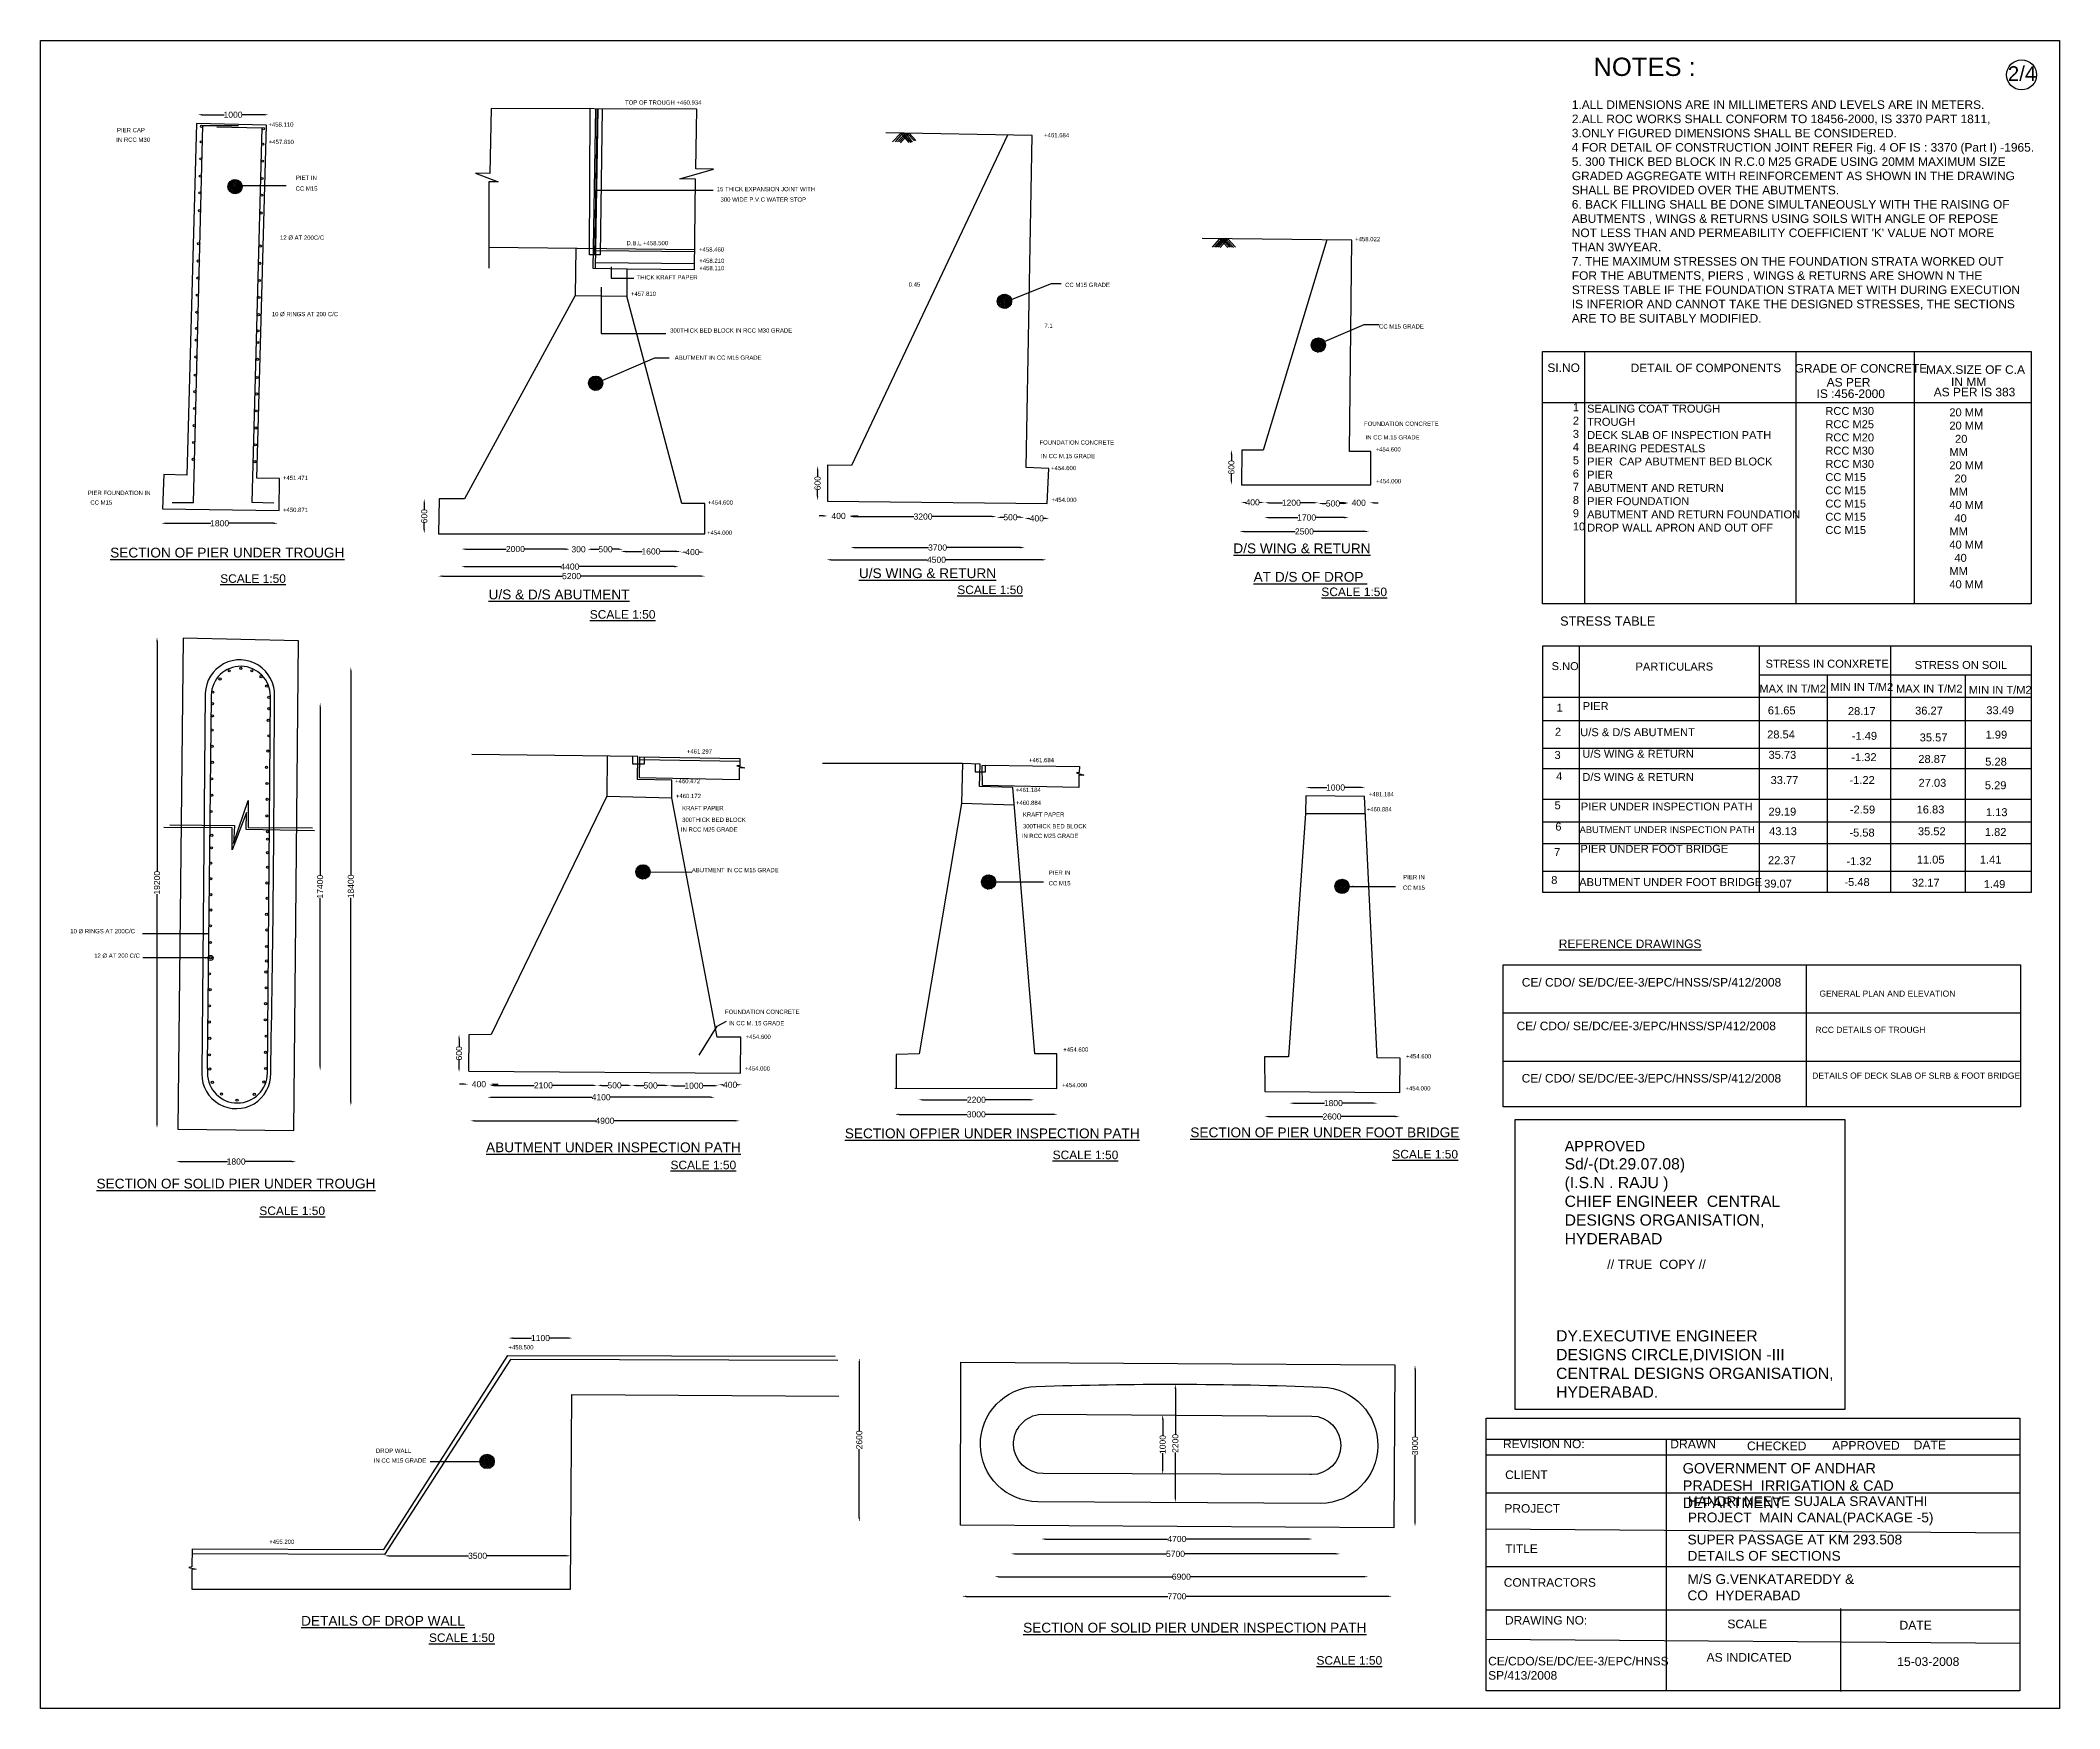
# Model space of a CAD drawing. Header units: millimetres. Extents: x 2522572 to 2539112, y 44351365 to 44365031.
import ezdxf

# ---------------------------------------------------------------- set-up
doc = ezdxf.new("R2010")
doc.units = ezdxf.units.MM
doc.header["$MEASUREMENT"] = 0
for name, color, linetype in [('DIMENSION', 7, 'Continuous'), ('DRAWING', 2, 'Continuous'), ('TEXT', 7, 'Continuous')]:
    doc.layers.add(name, color=color, linetype=linetype)
doc.styles.get("Standard").update_dxf_attribs({"font": 'arial.ttf', "height": 50})
doc.dimstyles.get("Standard").update_dxf_attribs({"dimtxt": 35, "dimasz": 35, "dimexe": 0.18, "dimexo": 0.0625, "dimgap": 0.09, "dimtad": 0, "dimdec": 0, "dimzin": 0, "dimdsep": 46, "dimtxsty": 'Standard', "dimcen": 0.09, "dimse1": 1, "dimse2": 1, "dimadec": 0, "dimazin": 0, "dimtfac": 1, "dimtdec": 0, "dimtofl": 0, "dimtmove": 0, "dimatfit": 3, "dimfxl": 1, "dimtolj": 1, "dimtzin": 0, "dimarcsym": 0})

# ---------------------------------------------------------------- blocks, each defined once
blk = doc.blocks.new('*D53')
at = {"layer": 'Defpoints', "color": 0, "transparency": 16777216}
for p in [(2523861, 44364443), (2524440, 44364422), (2524440, 44364422)]:
    blk.add_point(p, dxfattribs=at)
at = {"layer": 'DIMENSION', "color": 0, "lineweight": -2, "transparency": 16777216}
for p, q in [((2523896, 44364422), (2524078, 44364422)), ((2524405, 44364422), (2524223, 44364422))]:
    blk.add_line(p, q, dxfattribs=at)
at = {"layer": 'DIMENSION', "color": 0, "transparency": 16777216}
for points in [[(2523896, 44364428), (2523896, 44364416), (2523861, 44364422)], [(2524405, 44364428), (2524405, 44364416), (2524440, 44364422)]]:
    blk.add_solid(points, dxfattribs=at)
at = {"layer": 'DIMENSION', "color": 0, "transparency": 16777216, "insert": (2524150, 44364422), "char_height": 50, "attachment_point": 5}
blk.add_mtext('\\A1;1000', dxfattribs=at)
blk = doc.blocks.new('*D54')
at = {"layer": 'Defpoints', "color": 0, "transparency": 16777216}
for p in [(2523563, 44361089), (2524516, 44361075), (2524516, 44361075)]:
    blk.add_point(p, dxfattribs=at)
at = {"layer": 'DIMENSION', "color": 0, "lineweight": -2, "transparency": 16777216}
for p, q in [((2523598, 44361075), (2523967, 44361075)), ((2524481, 44361075), (2524112, 44361075))]:
    blk.add_line(p, q, dxfattribs=at)
at = {"layer": 'DIMENSION', "color": 0, "transparency": 16777216}
for points in [[(2523598, 44361081), (2523598, 44361069), (2523563, 44361075)], [(2524481, 44361081), (2524481, 44361069), (2524516, 44361075)]]:
    blk.add_solid(points, dxfattribs=at)
at = {"layer": 'DIMENSION', "color": 0, "transparency": 16777216, "insert": (2524040, 44361075), "char_height": 50, "attachment_point": 5}
blk.add_mtext('\\A1;1800', dxfattribs=at)
blk = doc.blocks.new('*D55')
at = {"layer": 'Defpoints', "color": 0, "transparency": 16777216}
for p in [(2525716, 44361275), (2525760, 44361275), (2525748, 44360991)]:
    blk.add_point(p, dxfattribs=at)
at = {"layer": 'DIMENSION', "color": 0, "lineweight": -2, "transparency": 16777216}
for p, q in [((2525716, 44361240), (2525716, 44361188)), ((2525716, 44361026), (2525716, 44361077))]:
    blk.add_line(p, q, dxfattribs=at)
at = {"layer": 'DIMENSION', "color": 0, "transparency": 16777216}
for points in [[(2525710, 44361240), (2525722, 44361240), (2525716, 44361275)], [(2525710, 44361026), (2525722, 44361026), (2525716, 44360991)]]:
    blk.add_solid(points, dxfattribs=at)
at = {"layer": 'DIMENSION', "color": 0, "transparency": 16777216, "insert": (2525716, 44361133), "char_height": 50, "attachment_point": 5, "rotation": 90}
blk.add_mtext('\\A1;600', dxfattribs=at)
blk = doc.blocks.new('*D56')
at = {"layer": 'Defpoints', "color": 0, "transparency": 16777216}
for p in [(2526021, 44360870), (2526906, 44360864), (2526906, 44360862)]:
    blk.add_point(p, dxfattribs=at)
at = {"layer": 'DIMENSION', "color": 0, "lineweight": -2, "transparency": 16777216}
for p, q in [((2526056, 44360864), (2526388, 44360864)), ((2526871, 44360864), (2526539, 44360864))]:
    blk.add_line(p, q, dxfattribs=at)
at = {"layer": 'DIMENSION', "color": 0, "transparency": 16777216}
for points in [[(2526056, 44360869), (2526056, 44360858), (2526021, 44360864)], [(2526871, 44360869), (2526871, 44360858), (2526906, 44360864)]]:
    blk.add_solid(points, dxfattribs=at)
at = {"layer": 'DIMENSION', "color": 0, "transparency": 16777216, "insert": (2526463, 44360864), "char_height": 50, "attachment_point": 5}
blk.add_mtext('\\A1;2000', dxfattribs=at)
blk = doc.blocks.new('*D57')
at = {"layer": 'Defpoints', "color": 0, "transparency": 16777216}
for p in [(2526906, 44360864), (2527053, 44360862), (2527053, 44360862)]:
    blk.add_point(p, dxfattribs=at)
at = {"layer": 'DIMENSION', "color": 0, "lineweight": -2, "transparency": 16777216}
for p, q in [((2526871, 44360862), (2526836, 44360862)), ((2527088, 44360862), (2527123, 44360862))]:
    blk.add_line(p, q, dxfattribs=at)
at = {"layer": 'DIMENSION', "color": 0, "transparency": 16777216}
for points in [[(2526871, 44360868), (2526871, 44360856), (2526906, 44360862)], [(2527088, 44360868), (2527088, 44360856), (2527053, 44360862)]]:
    blk.add_solid(points, dxfattribs=at)
at = {"layer": 'DIMENSION', "color": 0, "transparency": 16777216, "insert": (2526980, 44360862), "char_height": 50, "attachment_point": 5}
blk.add_mtext('\\A1;300', dxfattribs=at)
blk = doc.blocks.new('*D58')
at = {"layer": 'Defpoints', "color": 0, "transparency": 16777216}
for p in [(2527058, 44360879), (2527344, 44360862), (2527344, 44360862)]:
    blk.add_point(p, dxfattribs=at)
at = {"layer": 'DIMENSION', "color": 0, "lineweight": -2, "transparency": 16777216}
for p, q in [((2527093, 44360862), (2527146, 44360862)), ((2527309, 44360862), (2527257, 44360862))]:
    blk.add_line(p, q, dxfattribs=at)
at = {"layer": 'DIMENSION', "color": 0, "transparency": 16777216}
for points in [[(2527093, 44360868), (2527093, 44360857), (2527058, 44360862)], [(2527309, 44360868), (2527309, 44360857), (2527344, 44360862)]]:
    blk.add_solid(points, dxfattribs=at)
at = {"layer": 'DIMENSION', "color": 0, "transparency": 16777216, "insert": (2527201, 44360862), "char_height": 50, "attachment_point": 5}
blk.add_mtext('\\A1;500', dxfattribs=at)
blk = doc.blocks.new('*D59')
at = {"layer": 'Defpoints', "color": 0, "transparency": 16777216}
for p in [(2527327, 44360859), (2527819, 44360844), (2527819, 44360844)]:
    blk.add_point(p, dxfattribs=at)
at = {"layer": 'DIMENSION', "color": 0, "lineweight": -2, "transparency": 16777216}
for p, q in [((2527362, 44360844), (2527501, 44360844)), ((2527784, 44360844), (2527645, 44360844))]:
    blk.add_line(p, q, dxfattribs=at)
at = {"layer": 'DIMENSION', "color": 0, "transparency": 16777216}
for points in [[(2527362, 44360850), (2527362, 44360838), (2527327, 44360844)], [(2527784, 44360850), (2527784, 44360838), (2527819, 44360844)]]:
    blk.add_solid(points, dxfattribs=at)
at = {"layer": 'DIMENSION', "color": 0, "transparency": 16777216, "insert": (2527573, 44360844), "char_height": 50, "attachment_point": 5}
blk.add_mtext('\\A1;1600', dxfattribs=at)
blk = doc.blocks.new('*D60')
at = {"layer": 'Defpoints', "color": 0, "transparency": 16777216}
for p in [(2527819, 44360844), (2528008, 44360839), (2528008, 44360839)]:
    blk.add_point(p, dxfattribs=at)
at = {"layer": 'DIMENSION', "color": 0, "lineweight": -2, "transparency": 16777216}
for p, q in [((2527854, 44360839), (2527857, 44360839)), ((2527973, 44360839), (2527970, 44360839))]:
    blk.add_line(p, q, dxfattribs=at)
at = {"layer": 'DIMENSION', "color": 0, "transparency": 16777216}
for points in [[(2527854, 44360844), (2527854, 44360833), (2527819, 44360839)], [(2527973, 44360844), (2527973, 44360833), (2528008, 44360839)]]:
    blk.add_solid(points, dxfattribs=at)
at = {"layer": 'DIMENSION', "color": 0, "transparency": 16777216, "insert": (2527913, 44360839), "char_height": 50, "attachment_point": 5}
blk.add_mtext('\\A1;400', dxfattribs=at)
blk = doc.blocks.new('*D61')
at = {"layer": 'Defpoints', "color": 0, "transparency": 16777216}
for p in [(2526019, 44360748), (2527800, 44360720), (2527800, 44360720)]:
    blk.add_point(p, dxfattribs=at)
at = {"layer": 'DIMENSION', "color": 0, "lineweight": -2, "transparency": 16777216}
for p, q in [((2526054, 44360720), (2526834, 44360720)), ((2527765, 44360720), (2526985, 44360720))]:
    blk.add_line(p, q, dxfattribs=at)
at = {"layer": 'DIMENSION', "color": 0, "transparency": 16777216}
for points in [[(2526054, 44360726), (2526054, 44360714), (2526019, 44360720)], [(2527765, 44360726), (2527765, 44360714), (2527800, 44360720)]]:
    blk.add_solid(points, dxfattribs=at)
at = {"layer": 'DIMENSION', "color": 0, "transparency": 16777216, "insert": (2526909, 44360720), "char_height": 50, "attachment_point": 5}
blk.add_mtext('\\A1;4400', dxfattribs=at)
blk = doc.blocks.new('*D62')
at = {"layer": 'Defpoints', "color": 0, "transparency": 16777216}
for p in [(2525831, 44360672), (2528016, 44360642), (2528016, 44360642)]:
    blk.add_point(p, dxfattribs=at)
at = {"layer": 'DIMENSION', "color": 0, "lineweight": -2, "transparency": 16777216}
for p, q in [((2525866, 44360642), (2526849, 44360642)), ((2527981, 44360642), (2526998, 44360642))]:
    blk.add_line(p, q, dxfattribs=at)
at = {"layer": 'DIMENSION', "color": 0, "transparency": 16777216}
for points in [[(2525866, 44360648), (2525866, 44360636), (2525831, 44360642)], [(2527981, 44360648), (2527981, 44360636), (2528016, 44360642)]]:
    blk.add_solid(points, dxfattribs=at)
at = {"layer": 'DIMENSION', "color": 0, "transparency": 16777216, "insert": (2526923, 44360642), "char_height": 50, "attachment_point": 5}
blk.add_mtext('\\A1;5200', dxfattribs=at)
blk = doc.blocks.new('*D63')
at = {"layer": 'Defpoints', "color": 0, "transparency": 16777216}
for p in [(2529013, 44360792), (2530812, 44360776), (2530812, 44360776)]:
    blk.add_point(p, dxfattribs=at)
at = {"layer": 'DIMENSION', "color": 0, "lineweight": -2, "transparency": 16777216}
for p, q in [((2529048, 44360776), (2529837, 44360776)), ((2530777, 44360776), (2529988, 44360776))]:
    blk.add_line(p, q, dxfattribs=at)
at = {"layer": 'DIMENSION', "color": 0, "transparency": 16777216}
for points in [[(2529048, 44360782), (2529048, 44360770), (2529013, 44360776)], [(2530777, 44360782), (2530777, 44360770), (2530812, 44360776)]]:
    blk.add_solid(points, dxfattribs=at)
at = {"layer": 'DIMENSION', "color": 0, "transparency": 16777216, "insert": (2529912, 44360776), "char_height": 50, "attachment_point": 5}
blk.add_mtext('\\A1;4500', dxfattribs=at)
blk = doc.blocks.new('*D64')
at = {"layer": 'Defpoints', "color": 0, "transparency": 16777216}
for p in [(2529208, 44360898), (2529208, 44360876), (2530635, 44360880)]:
    blk.add_point(p, dxfattribs=at)
at = {"layer": 'DIMENSION', "color": 0, "lineweight": -2, "transparency": 16777216}
for p, q in [((2529243, 44360876), (2529847, 44360876)), ((2530600, 44360876), (2529996, 44360876))]:
    blk.add_line(p, q, dxfattribs=at)
at = {"layer": 'DIMENSION', "color": 0, "transparency": 16777216}
for points in [[(2529243, 44360882), (2529243, 44360870), (2529208, 44360876)], [(2530600, 44360882), (2530600, 44360870), (2530635, 44360876)]]:
    blk.add_solid(points, dxfattribs=at)
at = {"layer": 'DIMENSION', "color": 0, "transparency": 16777216, "insert": (2529921, 44360876), "char_height": 50, "attachment_point": 5}
blk.add_mtext('\\A1;3700', dxfattribs=at)
blk = doc.blocks.new('*D65')
at = {"layer": 'Defpoints', "color": 0, "transparency": 16777216}
for p in [(2530836, 44361115), (2530633, 44361093), (2530836, 44361090)]:
    blk.add_point(p, dxfattribs=at)
at = {"layer": 'DIMENSION', "color": 0, "lineweight": -2, "transparency": 16777216}
for p, q in [((2530668, 44361115), (2530678, 44361115)), ((2530801, 44361115), (2530791, 44361115))]:
    blk.add_line(p, q, dxfattribs=at)
at = {"layer": 'DIMENSION', "color": 0, "transparency": 16777216}
for points in [[(2530668, 44361121), (2530668, 44361109), (2530633, 44361115)], [(2530801, 44361121), (2530801, 44361109), (2530836, 44361115)]]:
    blk.add_solid(points, dxfattribs=at)
at = {"layer": 'DIMENSION', "color": 0, "transparency": 16777216, "insert": (2530734, 44361115), "char_height": 50, "attachment_point": 5}
blk.add_mtext('\\A1;400', dxfattribs=at)
blk = doc.blocks.new('*D66')
at = {"layer": 'Defpoints', "color": 0, "transparency": 16777216}
for p in [(2530404, 44361124), (2530404, 44361122), (2530633, 44361115)]:
    blk.add_point(p, dxfattribs=at)
at = {"layer": 'DIMENSION', "color": 0, "lineweight": -2, "transparency": 16777216}
for p, q in [((2530439, 44361124), (2530463, 44361124)), ((2530598, 44361124), (2530573, 44361124))]:
    blk.add_line(p, q, dxfattribs=at)
at = {"layer": 'DIMENSION', "color": 0, "transparency": 16777216}
for points in [[(2530439, 44361129), (2530439, 44361118), (2530404, 44361124)], [(2530598, 44361129), (2530598, 44361118), (2530633, 44361124)]]:
    blk.add_solid(points, dxfattribs=at)
at = {"layer": 'DIMENSION', "color": 0, "transparency": 16777216, "insert": (2530518, 44361124), "char_height": 50, "attachment_point": 5}
blk.add_mtext('\\A1;500', dxfattribs=at)
blk = doc.blocks.new('*D67')
at = {"layer": 'Defpoints', "color": 0, "transparency": 16777216}
for p in [(2529200, 44361130), (2529200, 44361128), (2530404, 44361122)]:
    blk.add_point(p, dxfattribs=at)
at = {"layer": 'DIMENSION', "color": 0, "lineweight": -2, "transparency": 16777216}
for p, q in [((2529235, 44361130), (2529727, 44361130)), ((2530369, 44361130), (2529876, 44361130))]:
    blk.add_line(p, q, dxfattribs=at)
at = {"layer": 'DIMENSION', "color": 0, "transparency": 16777216}
for points in [[(2529235, 44361136), (2529235, 44361124), (2529200, 44361130)], [(2530369, 44361136), (2530369, 44361124), (2530404, 44361130)]]:
    blk.add_solid(points, dxfattribs=at)
at = {"layer": 'DIMENSION', "color": 0, "transparency": 16777216, "insert": (2529802, 44361130), "char_height": 50, "attachment_point": 5}
blk.add_mtext('\\A1;3200', dxfattribs=at)
blk = doc.blocks.new('*D68')
at = {"layer": 'Defpoints', "color": 0, "transparency": 16777216}
for p in [(2529020, 44361135), (2529020, 44361135), (2529200, 44361130)]:
    blk.add_point(p, dxfattribs=at)
at = {"layer": 'DIMENSION', "color": 0, "lineweight": -2, "transparency": 16777216}
for p, q in [((2528985, 44361135), (2528950, 44361135)), ((2529235, 44361135), (2529270, 44361135))]:
    blk.add_line(p, q, dxfattribs=at)
at = {"layer": 'DIMENSION', "color": 0, "transparency": 16777216}
for points in [[(2528985, 44361141), (2528985, 44361129), (2529020, 44361135)], [(2529235, 44361141), (2529235, 44361129), (2529200, 44361135)]]:
    blk.add_solid(points, dxfattribs=at)
at = {"layer": 'DIMENSION', "color": 0, "transparency": 16777216, "insert": (2529110, 44361135), "char_height": 50, "attachment_point": 5}
blk.add_mtext('\\A1;400', dxfattribs=at)
blk = doc.blocks.new('*D69')
at = {"layer": 'Defpoints', "color": 0, "transparency": 16777216}
for p in [(2528938, 44361545), (2528938, 44361545), (2528936, 44361261)]:
    blk.add_point(p, dxfattribs=at)
at = {"layer": 'DIMENSION', "color": 0, "lineweight": -2, "transparency": 16777216}
for p, q in [((2528938, 44361510), (2528938, 44361459)), ((2528938, 44361296), (2528938, 44361348))]:
    blk.add_line(p, q, dxfattribs=at)
at = {"layer": 'DIMENSION', "color": 0, "transparency": 16777216}
for points in [[(2528933, 44361510), (2528944, 44361510), (2528938, 44361545)], [(2528933, 44361296), (2528944, 44361296), (2528938, 44361261)]]:
    blk.add_solid(points, dxfattribs=at)
at = {"layer": 'DIMENSION', "color": 0, "transparency": 16777216, "insert": (2528938, 44361403), "char_height": 50, "attachment_point": 5, "rotation": 90}
blk.add_mtext('\\A1;600', dxfattribs=at)
blk = doc.blocks.new('*D70')
at = {"layer": 'Defpoints', "color": 0, "transparency": 16777216}
for p in [(2532396, 44361011), (2533456, 44361014), (2533456, 44361008)]:
    blk.add_point(p, dxfattribs=at)
at = {"layer": 'DIMENSION', "color": 0, "lineweight": -2, "transparency": 16777216}
for p, q in [((2532431, 44361008), (2532851, 44361008)), ((2533421, 44361008), (2533001, 44361008))]:
    blk.add_line(p, q, dxfattribs=at)
at = {"layer": 'DIMENSION', "color": 0, "transparency": 16777216}
for points in [[(2532431, 44361014), (2532431, 44361002), (2532396, 44361008)], [(2533421, 44361014), (2533421, 44361002), (2533456, 44361008)]]:
    blk.add_solid(points, dxfattribs=at)
at = {"layer": 'DIMENSION', "color": 0, "transparency": 16777216, "insert": (2532926, 44361008), "char_height": 50, "attachment_point": 5}
blk.add_mtext('\\A1;2500', dxfattribs=at)
blk = doc.blocks.new('*D71')
at = {"layer": 'Defpoints', "color": 0, "transparency": 16777216}
for p in [(2532599, 44361118), (2533289, 44361124), (2533289, 44361122)]:
    blk.add_point(p, dxfattribs=at)
at = {"layer": 'DIMENSION', "color": 0, "lineweight": -2, "transparency": 16777216}
for p, q in [((2532634, 44361122), (2532872, 44361122)), ((2533254, 44361122), (2533017, 44361122))]:
    blk.add_line(p, q, dxfattribs=at)
at = {"layer": 'DIMENSION', "color": 0, "transparency": 16777216}
for points in [[(2532634, 44361128), (2532634, 44361116), (2532599, 44361122)], [(2533254, 44361128), (2533254, 44361116), (2533289, 44361122)]]:
    blk.add_solid(points, dxfattribs=at)
at = {"layer": 'DIMENSION', "color": 0, "transparency": 16777216, "insert": (2532944, 44361122), "char_height": 50, "attachment_point": 5}
blk.add_mtext('\\A1;1700', dxfattribs=at)
blk = doc.blocks.new('*D72')
at = {"layer": 'Defpoints', "color": 0, "transparency": 16777216}
for p in [(2532405, 44361254), (2532405, 44361246), (2532599, 44361246)]:
    blk.add_point(p, dxfattribs=at)
at = {"layer": 'DIMENSION', "color": 0, "lineweight": -2, "transparency": 16777216}
for p, q in [((2532440, 44361246), (2532446, 44361246)), ((2532564, 44361246), (2532558, 44361246))]:
    blk.add_line(p, q, dxfattribs=at)
at = {"layer": 'DIMENSION', "color": 0, "transparency": 16777216}
for points in [[(2532440, 44361251), (2532440, 44361240), (2532405, 44361246)], [(2532564, 44361251), (2532564, 44361240), (2532599, 44361246)]]:
    blk.add_solid(points, dxfattribs=at)
at = {"layer": 'DIMENSION', "color": 0, "transparency": 16777216, "insert": (2532502, 44361246), "char_height": 50, "attachment_point": 5}
blk.add_mtext('\\A1;400', dxfattribs=at)
blk = doc.blocks.new('*D73')
at = {"layer": 'Defpoints', "color": 0, "transparency": 16777216}
for p in [(2532599, 44361246), (2533039, 44361243), (2533039, 44361243)]:
    blk.add_point(p, dxfattribs=at)
at = {"layer": 'DIMENSION', "color": 0, "lineweight": -2, "transparency": 16777216}
for p, q in [((2532634, 44361243), (2532747, 44361243)), ((2533004, 44361243), (2532891, 44361243))]:
    blk.add_line(p, q, dxfattribs=at)
at = {"layer": 'DIMENSION', "color": 0, "transparency": 16777216}
for points in [[(2532634, 44361249), (2532634, 44361238), (2532599, 44361243)], [(2533004, 44361249), (2533004, 44361238), (2533039, 44361243)]]:
    blk.add_solid(points, dxfattribs=at)
at = {"layer": 'DIMENSION', "color": 0, "transparency": 16777216, "insert": (2532819, 44361243), "char_height": 50, "attachment_point": 5}
blk.add_mtext('\\A1;1200', dxfattribs=at)
blk = doc.blocks.new('*D74')
at = {"layer": 'Defpoints', "color": 0, "transparency": 16777216}
for p in [(2533039, 44361243), (2533282, 44361237), (2533282, 44361237)]:
    blk.add_point(p, dxfattribs=at)
at = {"layer": 'DIMENSION', "color": 0, "lineweight": -2, "transparency": 16777216}
for p, q in [((2533074, 44361237), (2533105, 44361237)), ((2533247, 44361237), (2533216, 44361237))]:
    blk.add_line(p, q, dxfattribs=at)
at = {"layer": 'DIMENSION', "color": 0, "transparency": 16777216}
for points in [[(2533074, 44361243), (2533074, 44361231), (2533039, 44361237)], [(2533247, 44361243), (2533247, 44361231), (2533282, 44361237)]]:
    blk.add_solid(points, dxfattribs=at)
at = {"layer": 'DIMENSION', "color": 0, "transparency": 16777216, "insert": (2533160, 44361237), "char_height": 50, "attachment_point": 5}
blk.add_mtext('\\A1;500', dxfattribs=at)
blk = doc.blocks.new('*D75')
at = {"layer": 'Defpoints', "color": 0, "transparency": 16777216}
for p in [(2533282, 44361237), (2533460, 44361243), (2533460, 44361235)]:
    blk.add_point(p, dxfattribs=at)
at = {"layer": 'DIMENSION', "color": 0, "lineweight": -2, "transparency": 16777216}
for p, q in [((2533247, 44361243), (2533212, 44361243)), ((2533495, 44361243), (2533530, 44361243))]:
    blk.add_line(p, q, dxfattribs=at)
at = {"layer": 'DIMENSION', "color": 0, "transparency": 16777216}
for points in [[(2533247, 44361249), (2533247, 44361238), (2533282, 44361243)], [(2533495, 44361249), (2533495, 44361238), (2533460, 44361243)]]:
    blk.add_solid(points, dxfattribs=at)
at = {"layer": 'DIMENSION', "color": 0, "transparency": 16777216, "insert": (2533371, 44361243), "char_height": 50, "attachment_point": 5}
blk.add_mtext('\\A1;400', dxfattribs=at)
blk = doc.blocks.new('*D76')
at = {"layer": 'Defpoints', "color": 0, "transparency": 16777216}
for p in [(2532328, 44361676), (2532328, 44361676), (2532324, 44361390)]:
    blk.add_point(p, dxfattribs=at)
at = {"layer": 'DIMENSION', "color": 0, "lineweight": -2, "transparency": 16777216}
for p, q in [((2532328, 44361641), (2532328, 44361588)), ((2532328, 44361425), (2532328, 44361478))]:
    blk.add_line(p, q, dxfattribs=at)
at = {"layer": 'DIMENSION', "color": 0, "transparency": 16777216}
for points in [[(2532322, 44361641), (2532334, 44361641), (2532328, 44361676)], [(2532322, 44361425), (2532334, 44361425), (2532328, 44361390)]]:
    blk.add_solid(points, dxfattribs=at)
at = {"layer": 'DIMENSION', "color": 0, "transparency": 16777216, "insert": (2532328, 44361533), "char_height": 50, "attachment_point": 5, "rotation": 90}
blk.add_mtext('\\A1;600', dxfattribs=at)
blk = doc.blocks.new('*D77')
at = {"layer": 'Defpoints', "color": 0, "transparency": 16777216}
for p in [(2532937, 44358913), (2533425, 44358919), (2533425, 44358910)]:
    blk.add_point(p, dxfattribs=at)
at = {"layer": 'DIMENSION', "color": 0, "lineweight": -2, "transparency": 16777216}
for p, q in [((2532972, 44358910), (2533109, 44358910)), ((2533390, 44358910), (2533254, 44358910))]:
    blk.add_line(p, q, dxfattribs=at)
at = {"layer": 'DIMENSION', "color": 0, "transparency": 16777216}
for points in [[(2532972, 44358916), (2532972, 44358905), (2532937, 44358910)], [(2533390, 44358916), (2533390, 44358905), (2533425, 44358910)]]:
    blk.add_solid(points, dxfattribs=at)
at = {"layer": 'DIMENSION', "color": 0, "transparency": 16777216, "insert": (2533181, 44358910), "char_height": 50, "attachment_point": 5}
blk.add_mtext('\\A1;1000', dxfattribs=at)
blk = doc.blocks.new('*D78')
at = {"layer": 'Defpoints', "color": 0, "transparency": 16777216}
for p in [(2532802, 44356321), (2533525, 44356325), (2533525, 44356313)]:
    blk.add_point(p, dxfattribs=at)
at = {"layer": 'DIMENSION', "color": 0, "lineweight": -2, "transparency": 16777216}
for p, q in [((2532837, 44356325), (2533091, 44356325)), ((2533490, 44356325), (2533236, 44356325))]:
    blk.add_line(p, q, dxfattribs=at)
at = {"layer": 'DIMENSION', "color": 0, "transparency": 16777216}
for points in [[(2532837, 44356330), (2532837, 44356319), (2532802, 44356325)], [(2533490, 44356330), (2533490, 44356319), (2533525, 44356325)]]:
    blk.add_solid(points, dxfattribs=at)
at = {"layer": 'DIMENSION', "color": 0, "transparency": 16777216, "insert": (2533163, 44356325), "char_height": 50, "attachment_point": 5}
blk.add_mtext('\\A1;1800', dxfattribs=at)
blk = doc.blocks.new('*D79')
at = {"layer": 'Defpoints', "color": 0, "transparency": 16777216}
for p in [(2532600, 44356223), (2533704, 44356220), (2533704, 44356215)]:
    blk.add_point(p, dxfattribs=at)
at = {"layer": 'DIMENSION', "color": 0, "lineweight": -2, "transparency": 16777216}
for p, q in [((2532635, 44356215), (2533077, 44356215)), ((2533669, 44356215), (2533227, 44356215))]:
    blk.add_line(p, q, dxfattribs=at)
at = {"layer": 'DIMENSION', "color": 0, "transparency": 16777216}
for points in [[(2532635, 44356221), (2532635, 44356209), (2532600, 44356215)], [(2533669, 44356221), (2533669, 44356209), (2533704, 44356215)]]:
    blk.add_solid(points, dxfattribs=at)
at = {"layer": 'DIMENSION', "color": 0, "transparency": 16777216, "insert": (2533152, 44356215), "char_height": 50, "attachment_point": 5}
blk.add_mtext('\\A1;2600', dxfattribs=at)
blk = doc.blocks.new('*D80')
at = {"layer": 'Defpoints', "color": 0, "transparency": 16777216}
for p in [(2529571, 44356240), (2530906, 44356244), (2530906, 44356233)]:
    blk.add_point(p, dxfattribs=at)
at = {"layer": 'DIMENSION', "color": 0, "lineweight": -2, "transparency": 16777216}
for p, q in [((2529606, 44356233), (2530164, 44356233)), ((2530871, 44356233), (2530313, 44356233))]:
    blk.add_line(p, q, dxfattribs=at)
at = {"layer": 'DIMENSION', "color": 0, "transparency": 16777216}
for points in [[(2529606, 44356239), (2529606, 44356228), (2529571, 44356233)], [(2530871, 44356239), (2530871, 44356228), (2530906, 44356233)]]:
    blk.add_solid(points, dxfattribs=at)
at = {"layer": 'DIMENSION', "color": 0, "transparency": 16777216, "insert": (2530238, 44356233), "char_height": 50, "attachment_point": 5}
blk.add_mtext('\\A1;3000', dxfattribs=at)
blk = doc.blocks.new('*D81')
at = {"layer": 'Defpoints', "color": 0, "transparency": 16777216}
for p in [(2529766, 44356352), (2529766, 44356347), (2530713, 44356345)]:
    blk.add_point(p, dxfattribs=at)
at = {"layer": 'DIMENSION', "color": 0, "lineweight": -2, "transparency": 16777216}
for p, q in [((2529801, 44356352), (2530164, 44356352)), ((2530678, 44356352), (2530314, 44356352))]:
    blk.add_line(p, q, dxfattribs=at)
at = {"layer": 'DIMENSION', "color": 0, "transparency": 16777216}
for points in [[(2529801, 44356358), (2529801, 44356346), (2529766, 44356352)], [(2530678, 44356358), (2530678, 44356346), (2530713, 44356352)]]:
    blk.add_solid(points, dxfattribs=at)
at = {"layer": 'DIMENSION', "color": 0, "transparency": 16777216, "insert": (2530239, 44356352), "char_height": 50, "attachment_point": 5}
blk.add_mtext('\\A1;2200', dxfattribs=at)
blk = doc.blocks.new('*D82')
at = {"layer": 'Defpoints', "color": 0, "transparency": 16777216}
for p in [(2526094, 44356207), (2528299, 44356186), (2528299, 44356180)]:
    blk.add_point(p, dxfattribs=at)
at = {"layer": 'DIMENSION', "color": 0, "lineweight": -2, "transparency": 16777216}
for p, q in [((2526129, 44356180), (2527121, 44356180)), ((2528264, 44356180), (2527272, 44356180))]:
    blk.add_line(p, q, dxfattribs=at)
at = {"layer": 'DIMENSION', "color": 0, "transparency": 16777216}
for points in [[(2526129, 44356186), (2526129, 44356174), (2526094, 44356180)], [(2528264, 44356186), (2528264, 44356174), (2528299, 44356180)]]:
    blk.add_solid(points, dxfattribs=at)
at = {"layer": 'DIMENSION', "color": 0, "transparency": 16777216, "insert": (2527196, 44356180), "char_height": 50, "attachment_point": 5}
blk.add_mtext('\\A1;4900', dxfattribs=at)
blk = doc.blocks.new('*D83')
at = {"layer": 'Defpoints', "color": 0, "transparency": 16777216}
for p in [(2526233, 44356390), (2528097, 44356373), (2528097, 44356373)]:
    blk.add_point(p, dxfattribs=at)
at = {"layer": 'DIMENSION', "color": 0, "lineweight": -2, "transparency": 16777216}
for p, q in [((2526268, 44356373), (2527090, 44356373)), ((2528062, 44356373), (2527241, 44356373))]:
    blk.add_line(p, q, dxfattribs=at)
at = {"layer": 'DIMENSION', "color": 0, "transparency": 16777216}
for points in [[(2526268, 44356378), (2526268, 44356367), (2526233, 44356373)], [(2528062, 44356378), (2528062, 44356367), (2528097, 44356373)]]:
    blk.add_solid(points, dxfattribs=at)
at = {"layer": 'DIMENSION', "color": 0, "transparency": 16777216, "insert": (2527165, 44356373), "char_height": 50, "attachment_point": 5}
blk.add_mtext('\\A1;4100', dxfattribs=at)
blk = doc.blocks.new('*D84')
at = {"layer": 'Defpoints', "color": 0, "transparency": 16777216}
for p in [(2526076, 44356480), (2526076, 44356480), (2526252, 44356473)]:
    blk.add_point(p, dxfattribs=at)
at = {"layer": 'DIMENSION', "color": 0, "lineweight": -2, "transparency": 16777216}
for p, q in [((2526041, 44356480), (2526006, 44356480)), ((2526287, 44356480), (2526322, 44356480))]:
    blk.add_line(p, q, dxfattribs=at)
at = {"layer": 'DIMENSION', "color": 0, "transparency": 16777216}
for points in [[(2526041, 44356486), (2526041, 44356475), (2526076, 44356480)], [(2526287, 44356486), (2526287, 44356475), (2526252, 44356480)]]:
    blk.add_solid(points, dxfattribs=at)
at = {"layer": 'DIMENSION', "color": 0, "transparency": 16777216, "insert": (2526164, 44356480), "char_height": 50, "attachment_point": 5}
blk.add_mtext('\\A1;400', dxfattribs=at)
blk = doc.blocks.new('*D85')
at = {"layer": 'Defpoints', "color": 0, "transparency": 16777216}
for p in [(2526252, 44356480), (2527132, 44356472), (2527132, 44356470)]:
    blk.add_point(p, dxfattribs=at)
at = {"layer": 'DIMENSION', "color": 0, "lineweight": -2, "transparency": 16777216}
for p, q in [((2526287, 44356470), (2526617, 44356470)), ((2527097, 44356470), (2526767, 44356470))]:
    blk.add_line(p, q, dxfattribs=at)
at = {"layer": 'DIMENSION', "color": 0, "transparency": 16777216}
for points in [[(2526287, 44356476), (2526287, 44356464), (2526252, 44356470)], [(2527097, 44356476), (2527097, 44356464), (2527132, 44356470)]]:
    blk.add_solid(points, dxfattribs=at)
at = {"layer": 'DIMENSION', "color": 0, "transparency": 16777216, "insert": (2526692, 44356470), "char_height": 50, "attachment_point": 5}
blk.add_mtext('\\A1;2100', dxfattribs=at)
blk = doc.blocks.new('*D86')
at = {"layer": 'Defpoints', "color": 0, "transparency": 16777216}
for p in [(2527418, 44356477), (2527132, 44356470), (2527418, 44356470)]:
    blk.add_point(p, dxfattribs=at)
at = {"layer": 'DIMENSION', "color": 0, "lineweight": -2, "transparency": 16777216}
for p, q in [((2527167, 44356470), (2527220, 44356470)), ((2527383, 44356470), (2527330, 44356470))]:
    blk.add_line(p, q, dxfattribs=at)
at = {"layer": 'DIMENSION', "color": 0, "transparency": 16777216}
for points in [[(2527167, 44356476), (2527167, 44356465), (2527132, 44356470)], [(2527383, 44356476), (2527383, 44356465), (2527418, 44356470)]]:
    blk.add_solid(points, dxfattribs=at)
at = {"layer": 'DIMENSION', "color": 0, "transparency": 16777216, "insert": (2527275, 44356470), "char_height": 50, "attachment_point": 5}
blk.add_mtext('\\A1;500', dxfattribs=at)
blk = doc.blocks.new('*D87')
at = {"layer": 'Defpoints', "color": 0, "transparency": 16777216}
for p in [(2527418, 44356470), (2527722, 44356469), (2527722, 44356462)]:
    blk.add_point(p, dxfattribs=at)
at = {"layer": 'DIMENSION', "color": 0, "lineweight": -2, "transparency": 16777216}
for p, q in [((2527453, 44356469), (2527515, 44356469)), ((2527687, 44356469), (2527625, 44356469))]:
    blk.add_line(p, q, dxfattribs=at)
at = {"layer": 'DIMENSION', "color": 0, "transparency": 16777216}
for points in [[(2527453, 44356475), (2527453, 44356463), (2527418, 44356469)], [(2527687, 44356475), (2527687, 44356463), (2527722, 44356469)]]:
    blk.add_solid(points, dxfattribs=at)
at = {"layer": 'DIMENSION', "color": 0, "transparency": 16777216, "insert": (2527570, 44356469), "char_height": 50, "attachment_point": 5}
blk.add_mtext('\\A1;500', dxfattribs=at)
blk = doc.blocks.new('*D88')
at = {"layer": 'Defpoints', "color": 0, "transparency": 16777216}
for p in [(2527722, 44356462), (2528127, 44356469), (2528127, 44356467)]:
    blk.add_point(p, dxfattribs=at)
at = {"layer": 'DIMENSION', "color": 0, "lineweight": -2, "transparency": 16777216}
for p, q in [((2527757, 44356467), (2527852, 44356467)), ((2528092, 44356467), (2527997, 44356467))]:
    blk.add_line(p, q, dxfattribs=at)
at = {"layer": 'DIMENSION', "color": 0, "transparency": 16777216}
for points in [[(2527757, 44356473), (2527757, 44356461), (2527722, 44356467)], [(2528092, 44356473), (2528092, 44356461), (2528127, 44356467)]]:
    blk.add_solid(points, dxfattribs=at)
at = {"layer": 'DIMENSION', "color": 0, "transparency": 16777216, "insert": (2527925, 44356467), "char_height": 50, "attachment_point": 5}
blk.add_mtext('\\A1;1000', dxfattribs=at)
blk = doc.blocks.new('*D89')
at = {"layer": 'Defpoints', "color": 0, "transparency": 16777216}
for p in [(2528317, 44356475), (2528127, 44356469), (2528317, 44356466)]:
    blk.add_point(p, dxfattribs=at)
at = {"layer": 'DIMENSION', "color": 0, "lineweight": -2, "transparency": 16777216}
for p, q in [((2528162, 44356475), (2528166, 44356475)), ((2528282, 44356475), (2528278, 44356475))]:
    blk.add_line(p, q, dxfattribs=at)
at = {"layer": 'DIMENSION', "color": 0, "transparency": 16777216}
for points in [[(2528162, 44356481), (2528162, 44356470), (2528127, 44356475)], [(2528282, 44356481), (2528282, 44356470), (2528317, 44356475)]]:
    blk.add_solid(points, dxfattribs=at)
at = {"layer": 'DIMENSION', "color": 0, "transparency": 16777216, "insert": (2528222, 44356475), "char_height": 50, "attachment_point": 5}
blk.add_mtext('\\A1;400', dxfattribs=at)
blk = doc.blocks.new('*D90')
at = {"layer": 'Defpoints', "color": 0, "transparency": 16777216}
for p in [(2526001, 44356887), (2526001, 44356887), (2525999, 44356578)]:
    blk.add_point(p, dxfattribs=at)
at = {"layer": 'DIMENSION', "color": 0, "lineweight": -2, "transparency": 16777216}
for p, q in [((2526001, 44356852), (2526001, 44356788)), ((2526001, 44356613), (2526001, 44356677))]:
    blk.add_line(p, q, dxfattribs=at)
at = {"layer": 'DIMENSION', "color": 0, "transparency": 16777216}
for points in [[(2525995, 44356852), (2526007, 44356852), (2526001, 44356887)], [(2525995, 44356613), (2526007, 44356613), (2526001, 44356578)]]:
    blk.add_solid(points, dxfattribs=at)
at = {"layer": 'DIMENSION', "color": 0, "transparency": 16777216, "insert": (2526001, 44356733), "char_height": 50, "attachment_point": 5, "rotation": 90}
blk.add_mtext('\\A1;600', dxfattribs=at)
blk = doc.blocks.new('*D91')
at = {"layer": 'Defpoints', "color": 0, "transparency": 16777216}
for p in [(2523684, 44355851), (2524666, 44355846), (2524666, 44355836)]:
    blk.add_point(p, dxfattribs=at)
at = {"layer": 'DIMENSION', "color": 0, "lineweight": -2, "transparency": 16777216}
for p, q in [((2523719, 44355846), (2524103, 44355846)), ((2524631, 44355846), (2524247, 44355846))]:
    blk.add_line(p, q, dxfattribs=at)
at = {"layer": 'DIMENSION', "color": 0, "transparency": 16777216}
for points in [[(2523719, 44355852), (2523719, 44355840), (2523684, 44355846)], [(2524631, 44355852), (2524631, 44355840), (2524666, 44355846)]]:
    blk.add_solid(points, dxfattribs=at)
at = {"layer": 'DIMENSION', "color": 0, "transparency": 16777216, "insert": (2524175, 44355846), "char_height": 50, "attachment_point": 5}
blk.add_mtext('\\A1;1800', dxfattribs=at)
blk = doc.blocks.new('*D92')
at = {"layer": 'Defpoints', "color": 0, "transparency": 16777216}
for p in [(2525115, 44359896), (2525129, 44359896), (2525102, 44356303)]:
    blk.add_point(p, dxfattribs=at)
at = {"layer": 'DIMENSION', "color": 0, "lineweight": -2, "transparency": 16777216}
for p, q in [((2525115, 44359861), (2525115, 44358191)), ((2525115, 44356338), (2525115, 44358008))]:
    blk.add_line(p, q, dxfattribs=at)
at = {"layer": 'DIMENSION', "color": 0, "transparency": 16777216}
for points in [[(2525109, 44359861), (2525121, 44359861), (2525115, 44359896)], [(2525109, 44356338), (2525121, 44356338), (2525115, 44356303)]]:
    blk.add_solid(points, dxfattribs=at)
at = {"layer": 'DIMENSION', "color": 0, "transparency": 16777216, "insert": (2525115, 44358100), "char_height": 50, "attachment_point": 5, "rotation": 90}
blk.add_mtext('\\A1;18400', dxfattribs=at)
blk = doc.blocks.new('*D93')
at = {"layer": 'Defpoints', "color": 0, "transparency": 16777216}
for p in [(2524835, 44359604), (2524863, 44359604), (2524823, 44356592)]:
    blk.add_point(p, dxfattribs=at)
at = {"layer": 'DIMENSION', "color": 0, "lineweight": -2, "transparency": 16777216}
for p, q in [((2524863, 44359569), (2524863, 44358190)), ((2524863, 44356627), (2524863, 44358007))]:
    blk.add_line(p, q, dxfattribs=at)
at = {"layer": 'DIMENSION', "color": 0, "transparency": 16777216}
for points in [[(2524858, 44359569), (2524869, 44359569), (2524863, 44359604)], [(2524858, 44356627), (2524869, 44356627), (2524863, 44356592)]]:
    blk.add_solid(points, dxfattribs=at)
at = {"layer": 'DIMENSION', "color": 0, "transparency": 16777216, "insert": (2524863, 44358098), "char_height": 50, "attachment_point": 5, "rotation": 90}
blk.add_mtext('\\A1;17400', dxfattribs=at)
blk = doc.blocks.new('*D94')
at = {"layer": 'Defpoints', "color": 0, "transparency": 16777216}
for p in [(2523554, 44360141), (2523510, 44356119), (2523527, 44356119)]:
    blk.add_point(p, dxfattribs=at)
at = {"layer": 'DIMENSION', "color": 0, "lineweight": -2, "transparency": 16777216}
for p, q in [((2523527, 44360106), (2523527, 44358221)), ((2523527, 44356154), (2523527, 44358038))]:
    blk.add_line(p, q, dxfattribs=at)
at = {"layer": 'DIMENSION', "color": 0, "transparency": 16777216}
for points in [[(2523521, 44360106), (2523533, 44360106), (2523527, 44360141)], [(2523521, 44356154), (2523533, 44356154), (2523527, 44356119)]]:
    blk.add_solid(points, dxfattribs=at)
at = {"layer": 'DIMENSION', "color": 0, "transparency": 16777216, "insert": (2523527, 44358130), "char_height": 50, "attachment_point": 5, "rotation": 90}
blk.add_mtext('\\A1;19200', dxfattribs=at)
blk = doc.blocks.new('*D95')
at = {"layer": 'Defpoints', "color": 0, "transparency": 16777216}
for p in [(2526406, 44354408), (2526929, 44354413), (2526929, 44354400)]:
    blk.add_point(p, dxfattribs=at)
at = {"layer": 'DIMENSION', "color": 0, "lineweight": -2, "transparency": 16777216}
for p, q in [((2526441, 44354400), (2526595, 44354400)), ((2526894, 44354400), (2526740, 44354400))]:
    blk.add_line(p, q, dxfattribs=at)
at = {"layer": 'DIMENSION', "color": 0, "transparency": 16777216}
for points in [[(2526441, 44354406), (2526441, 44354394), (2526406, 44354400)], [(2526894, 44354406), (2526894, 44354394), (2526929, 44354400)]]:
    blk.add_solid(points, dxfattribs=at)
at = {"layer": 'DIMENSION', "color": 0, "transparency": 16777216, "insert": (2526668, 44354400), "char_height": 50, "attachment_point": 5}
blk.add_mtext('\\A1;1100', dxfattribs=at)
blk = doc.blocks.new('*D96')
at = {"layer": 'Defpoints', "color": 0, "transparency": 16777216}
for p in [(2525390, 44352626), (2526916, 44352616), (2526916, 44352616)]:
    blk.add_point(p, dxfattribs=at)
at = {"layer": 'DIMENSION', "color": 0, "lineweight": -2, "transparency": 16777216}
for p, q in [((2525425, 44352616), (2526079, 44352616)), ((2526881, 44352616), (2526228, 44352616))]:
    blk.add_line(p, q, dxfattribs=at)
at = {"layer": 'DIMENSION', "color": 0, "transparency": 16777216}
for points in [[(2525425, 44352622), (2525425, 44352611), (2525390, 44352616)], [(2526881, 44352622), (2526881, 44352611), (2526916, 44352616)]]:
    blk.add_solid(points, dxfattribs=at)
at = {"layer": 'DIMENSION', "color": 0, "transparency": 16777216, "insert": (2526153, 44352616), "char_height": 50, "attachment_point": 5}
blk.add_mtext('\\A1;3500', dxfattribs=at)
blk = doc.blocks.new('*D97')
at = {"layer": 'Defpoints', "color": 0, "transparency": 16777216}
for p in [(2529277, 44354237), (2529280, 44352894), (2529297, 44352894)]:
    blk.add_point(p, dxfattribs=at)
at = {"layer": 'DIMENSION', "color": 0, "lineweight": -2, "transparency": 16777216}
for p, q in [((2529280, 44354202), (2529280, 44353641)), ((2529280, 44352929), (2529280, 44353491))]:
    blk.add_line(p, q, dxfattribs=at)
at = {"layer": 'DIMENSION', "color": 0, "transparency": 16777216}
for points in [[(2529274, 44354202), (2529286, 44354202), (2529280, 44354237)], [(2529274, 44352929), (2529286, 44352929), (2529280, 44352894)]]:
    blk.add_solid(points, dxfattribs=at)
at = {"layer": 'DIMENSION', "color": 0, "transparency": 16777216, "insert": (2529280, 44353566), "char_height": 50, "attachment_point": 5, "rotation": 90}
blk.add_mtext('\\A1;2600', dxfattribs=at)
blk = doc.blocks.new('*D98')
at = {"layer": 'Defpoints', "color": 0, "transparency": 16777216}
for p in [(2531757, 44353770), (2531756, 44353286), (2531765, 44353286)]:
    blk.add_point(p, dxfattribs=at)
at = {"layer": 'DIMENSION', "color": 0, "lineweight": -2, "transparency": 16777216}
for p, q in [((2531765, 44353735), (2531765, 44353600)), ((2531765, 44353321), (2531765, 44353456))]:
    blk.add_line(p, q, dxfattribs=at)
at = {"layer": 'DIMENSION', "color": 0, "transparency": 16777216}
for points in [[(2531759, 44353735), (2531771, 44353735), (2531765, 44353770)], [(2531759, 44353321), (2531771, 44353321), (2531765, 44353286)]]:
    blk.add_solid(points, dxfattribs=at)
at = {"layer": 'DIMENSION', "color": 0, "transparency": 16777216, "insert": (2531765, 44353528), "char_height": 50, "attachment_point": 5, "rotation": 90}
blk.add_mtext('\\A1;1000', dxfattribs=at)
blk = doc.blocks.new('*D99')
at = {"layer": 'Defpoints', "color": 0, "transparency": 16777216}
for p in [(2531874, 44354022), (2531869, 44353052), (2531869, 44353052)]:
    blk.add_point(p, dxfattribs=at)
at = {"layer": 'DIMENSION', "color": 0, "lineweight": -2, "transparency": 16777216}
for p, q in [((2531869, 44353987), (2531869, 44353612)), ((2531869, 44353087), (2531869, 44353462))]:
    blk.add_line(p, q, dxfattribs=at)
at = {"layer": 'DIMENSION', "color": 0, "transparency": 16777216}
for points in [[(2531863, 44353987), (2531874, 44353987), (2531869, 44354022)], [(2531863, 44353087), (2531874, 44353087), (2531869, 44353052)]]:
    blk.add_solid(points, dxfattribs=at)
at = {"layer": 'DIMENSION', "color": 0, "transparency": 16777216, "insert": (2531869, 44353537), "char_height": 50, "attachment_point": 5, "rotation": 90}
blk.add_mtext('\\A1;2200', dxfattribs=at)
blk = doc.blocks.new('*D100')
at = {"layer": 'Defpoints', "color": 0, "transparency": 16777216}
for p in [(2530770, 44352754), (2530770, 44352751), (2532992, 44352742)]:
    blk.add_point(p, dxfattribs=at)
at = {"layer": 'DIMENSION', "color": 0, "lineweight": -2, "transparency": 16777216}
for p, q in [((2530805, 44352754), (2531805, 44352754)), ((2532957, 44352754), (2531956, 44352754))]:
    blk.add_line(p, q, dxfattribs=at)
at = {"layer": 'DIMENSION', "color": 0, "transparency": 16777216}
for points in [[(2530805, 44352759), (2530805, 44352748), (2530770, 44352754)], [(2532957, 44352759), (2532957, 44352748), (2532992, 44352754)]]:
    blk.add_solid(points, dxfattribs=at)
at = {"layer": 'DIMENSION', "color": 0, "transparency": 16777216, "insert": (2531881, 44352754), "char_height": 50, "attachment_point": 5}
blk.add_mtext('\\A1;4700', dxfattribs=at)
blk = doc.blocks.new('*D101')
at = {"layer": 'Defpoints', "color": 0, "transparency": 16777216}
for p in [(2530523, 44352638), (2533217, 44352632), (2533217, 44352623)]:
    blk.add_point(p, dxfattribs=at)
at = {"layer": 'DIMENSION', "color": 0, "lineweight": -2, "transparency": 16777216}
for p, q in [((2530558, 44352632), (2531796, 44352632)), ((2533182, 44352632), (2531945, 44352632))]:
    blk.add_line(p, q, dxfattribs=at)
at = {"layer": 'DIMENSION', "color": 0, "transparency": 16777216}
for points in [[(2530558, 44352638), (2530558, 44352626), (2530523, 44352632)], [(2533182, 44352638), (2533182, 44352626), (2533217, 44352632)]]:
    blk.add_solid(points, dxfattribs=at)
at = {"layer": 'DIMENSION', "color": 0, "transparency": 16777216, "insert": (2531870, 44352632), "char_height": 50, "attachment_point": 5}
blk.add_mtext('\\A1;5700', dxfattribs=at)
blk = doc.blocks.new('*D102')
at = {"layer": 'Defpoints', "color": 0, "transparency": 16777216}
for p in [(2530387, 44352445), (2530387, 44352442), (2533449, 44352428)]:
    blk.add_point(p, dxfattribs=at)
at = {"layer": 'DIMENSION', "color": 0, "lineweight": -2, "transparency": 16777216}
for p, q in [((2530422, 44352445), (2531843, 44352445)), ((2533414, 44352445), (2531993, 44352445))]:
    blk.add_line(p, q, dxfattribs=at)
at = {"layer": 'DIMENSION', "color": 0, "transparency": 16777216}
for points in [[(2530422, 44352451), (2530422, 44352440), (2530387, 44352445)], [(2533414, 44352451), (2533414, 44352440), (2533449, 44352445)]]:
    blk.add_solid(points, dxfattribs=at)
at = {"layer": 'DIMENSION', "color": 0, "transparency": 16777216, "insert": (2531918, 44352445), "char_height": 50, "attachment_point": 5}
blk.add_mtext('\\A1;6900', dxfattribs=at)
blk = doc.blocks.new('*D103')
at = {"layer": 'Defpoints', "color": 0, "transparency": 16777216}
for p in [(2530120, 44352284), (2533645, 44352284), (2533645, 44352273)]:
    blk.add_point(p, dxfattribs=at)
at = {"layer": 'DIMENSION', "color": 0, "lineweight": -2, "transparency": 16777216}
for p, q in [((2530155, 44352284), (2531808, 44352284)), ((2533610, 44352284), (2531957, 44352284))]:
    blk.add_line(p, q, dxfattribs=at)
at = {"layer": 'DIMENSION', "color": 0, "transparency": 16777216}
for points in [[(2530155, 44352290), (2530155, 44352279), (2530120, 44352284)], [(2533610, 44352290), (2533610, 44352279), (2533645, 44352284)]]:
    blk.add_solid(points, dxfattribs=at)
at = {"layer": 'DIMENSION', "color": 0, "transparency": 16777216, "insert": (2531882, 44352284), "char_height": 50, "attachment_point": 5}
blk.add_mtext('\\A1;7700', dxfattribs=at)
blk = doc.blocks.new('*D104')
at = {"layer": 'Defpoints', "color": 0, "transparency": 16777216}
for p in [(2533832, 44354178), (2533832, 44354178), (2533837, 44352857)]:
    blk.add_point(p, dxfattribs=at)
at = {"layer": 'DIMENSION', "color": 0, "lineweight": -2, "transparency": 16777216}
for p, q in [((2533832, 44354143), (2533832, 44353592)), ((2533832, 44352892), (2533832, 44353443))]:
    blk.add_line(p, q, dxfattribs=at)
at = {"layer": 'DIMENSION', "color": 0, "transparency": 16777216}
for points in [[(2533826, 44354143), (2533838, 44354143), (2533832, 44354178)], [(2533826, 44352892), (2533838, 44352892), (2533832, 44352857)]]:
    blk.add_solid(points, dxfattribs=at)
at = {"layer": 'DIMENSION', "color": 0, "transparency": 16777216, "insert": (2533832, 44353518), "char_height": 50, "attachment_point": 5, "rotation": 90}
blk.add_mtext('\\A1;3000', dxfattribs=at)

msp = doc.modelspace()

# ---------------------------------------------------------------- hatches: boundary and pattern name
at = {"layer": 'DIMENSION'}
h = msp.add_hatch(dxfattribs=at)
h.set_pattern_fill('AR-CONC', color=0, style=0)
h.set_pattern_definition([(50, (0, 0), (7.172601826, -0.6275213498), [0.75, -8.25]), (355, (0, 0), (-1.3875133361, 7.521921337), [0.6, -6.6]), (100.4514, (0.598, -0.052), (5.7850938171, 6.8943954206), [0.6374019, -7.01142112]), (46.1842, (0, 2), (10.6724104863, -1.6551901433), [1.125, -12.375]), (96.6356, (0.889, 1.862), (9.3466270555, 9.741178709), [0.95610288, -10.51713]), (351.1842, (0, 2), (9.3466194513, 9.7411860093), [0.9, -9.9]), (21, (1, 1.5), (5.9690705212, -4.02618890665), [0.75, -8.25]), (326, (1, 1.5), (2.4331533192, 7.2515004505), [0.6, -6.6]), (71.4514, (1.4974, 1.1645), (8.4022262858, 3.2253049671), [0.6374019, -7.01142112]), (37.5, (0, 0), (0.12159855317, 3.32893853831), [0, -6.52, 0, -6.7, 0, -6.625]), (7.5, (0, 0), (2.63069537442, 3.94411711882), [0, -3.82, 0, -6.37, 0, -2.525]), (327.5, (-2.23, 0), (5.33822436172, -0.22554871734), [0, -2.5, 0, -7.8, 0, -10.35]), (317.5, (-3.23, 0), (5.8318616934, 1.0010498233), [0, -3.25, 0, -5.18, 0, -7.35])])
h.paths.add_polyline_path([(2524224.9, 44363833.3, 1), (2524107.6, 44363833.3, 1)])
h = msp.add_hatch(dxfattribs=at)
h.set_pattern_fill('AR-CONC', color=0, style=0)
h.set_pattern_definition([(50, (6302.751, -939.4476), (7.172601826, -0.6275213498), [0.75, -8.25]), (355, (6302.751, -939.4476), (-1.3875133361, 7.521921337), [0.6, -6.6]), (100.4514, (6303.349, -939.5), (5.7850938171, 6.8943954206), [0.6374019, -7.01142112]), (46.1842, (6302.751, -937.448), (10.6724104863, -1.6551901433), [1.125, -12.375]), (96.6356, (6303.641, -937.586), (9.3466270555, 9.741178709), [0.95610288, -10.51713]), (351.1842, (6302.751, -937.448), (9.3466194513, 9.7411860093), [0.9, -9.9]), (21, (6303.751, -937.9476), (5.9690705212, -4.02618890665), [0.75, -8.25]), (326, (6303.751, -937.9476), (2.4331533192, 7.2515004505), [0.6, -6.6]), (71.4514, (6304.249, -938.283), (8.4022262858, 3.2253049671), [0.6374019, -7.01142112]), (37.5, (6302.7513, -939.4476), (0.12159855317, 3.32893853831), [0, -6.52, 0, -6.7, 0, -6.625]), (7.5, (6302.7513, -939.4476), (2.63069537442, 3.94411711882), [0, -3.82, 0, -6.37, 0, -2.525]), (327.5, (6300.5213, -939.4476), (5.33822436172, -0.22554871734), [0, -2.5, 0, -7.8, 0, -10.35]), (317.5, (6299.5213, -939.4476), (5.8318616934, 1.0010498233), [0, -3.25, 0, -5.18, 0, -7.35])])
h.paths.add_polyline_path([(2530527.7, 44362893.9, 1), (2530410.4, 44362893.9, 1)])
h = msp.add_hatch(dxfattribs=at)
h.set_pattern_fill('AR-CONC', color=0, style=0)
h.set_pattern_definition([(50, (8873.4423, -1297.606), (7.172601826, -0.6275213498), [0.75, -8.25]), (355, (8873.442, -1297.606), (-1.3875133361, 7.521921337), [0.6, -6.6]), (100.4514, (8874.04, -1297.658), (5.7850938171, 6.8943954206), [0.6374019, -7.01142112]), (46.1842, (8873.442, -1295.606), (10.6724104863, -1.6551901433), [1.125, -12.375]), (96.6356, (8874.332, -1295.744), (9.3466270555, 9.741178709), [0.95610288, -10.51713]), (351.1842, (8873.442, -1295.606), (9.3466194513, 9.7411860093), [0.9, -9.9]), (21, (8874.4423, -1296.106), (5.9690705212, -4.02618890665), [0.75, -8.25]), (326, (8874.442, -1296.106), (2.4331533192, 7.2515004505), [0.6, -6.6]), (71.4514, (8874.94, -1296.441), (8.4022262858, 3.2253049671), [0.6374019, -7.01142112]), (37.5, (8873.4423, -1297.6058), (0.12159855317, 3.32893853831), [0, -6.52, 0, -6.7, 0, -6.625]), (7.5, (8873.4423, -1297.6058), (2.63069537442, 3.94411711882), [0, -3.82, 0, -6.37, 0, -2.525]), (327.5, (8871.2123, -1297.6058), (5.33822436172, -0.22554871734), [0, -2.5, 0, -7.8, 0, -10.35]), (317.5, (8870.2123, -1297.606), (5.8318616934, 1.0010498233), [0, -3.25, 0, -5.18, 0, -7.35])])
h.paths.add_polyline_path([(2533098.4, 44362535.7, 1), (2532981.1, 44362535.7, 1)])
h = msp.add_hatch(dxfattribs=at)
h.set_pattern_fill('AR-CONC', color=0, style=0)
h.set_pattern_definition([(50, (2953.9065, -1610.689), (7.172601826, -0.6275213498), [0.75, -8.25]), (355, (2953.9065, -1610.689), (-1.3875133361, 7.521921337), [0.6, -6.6]), (100.4514, (2954.504, -1610.741), (5.7850938171, 6.8943954206), [0.6374019, -7.01142112]), (46.1842, (2953.9065, -1608.689), (10.6724104863, -1.6551901433), [1.125, -12.375]), (96.6356, (2954.796, -1608.827), (9.3466270555, 9.741178709), [0.95610288, -10.51713]), (351.1842, (2953.907, -1608.689), (9.3466194513, 9.7411860093), [0.9, -9.9]), (21, (2954.9065, -1609.189), (5.9690705212, -4.02618890665), [0.75, -8.25]), (326, (2954.9065, -1609.189), (2.4331533192, 7.2515004505), [0.6, -6.6]), (71.4514, (2955.404, -1609.5245), (8.4022262858, 3.2253049671), [0.6374019, -7.01142112]), (37.5, (2953.9065, -1610.689), (0.12159855317, 3.32893853831), [0, -6.52, 0, -6.7, 0, -6.625]), (7.5, (2953.9065, -1610.689), (2.63069537442, 3.94411711882), [0, -3.82, 0, -6.37, 0, -2.525]), (327.5, (2951.6765, -1610.689), (5.33822436172, -0.22554871734), [0, -2.5, 0, -7.8, 0, -10.35]), (317.5, (2950.6765, -1610.689), (5.8318616934, 1.0010498233), [0, -3.25, 0, -5.18, 0, -7.35])])
h.paths.add_polyline_path([(2527178.8, 44362222.6, 1), (2527061.5, 44362222.6, 1)])
h = msp.add_hatch(dxfattribs=at)
h.set_pattern_fill('AR-CONC', color=0, style=0)
h.set_pattern_definition([(50, (3341.397, -5614.252), (7.172601826, -0.6275213498), [0.75, -8.25]), (355, (3341.397, -5614.252), (-1.3875133361, 7.521921337), [0.6, -6.6]), (100.4514, (3341.995, -5614.304), (5.7850938171, 6.8943954206), [0.6374019, -7.01142112]), (46.1842, (3341.397, -5612.252), (10.6724104863, -1.6551901433), [1.125, -12.375]), (96.6356, (3342.287, -5612.39), (9.3466270555, 9.741178709), [0.95610288, -10.51713]), (351.1842, (3341.397, -5612.252), (9.3466194513, 9.7411860093), [0.9, -9.9]), (21, (3342.397, -5612.752), (5.9690705212, -4.02618890665), [0.75, -8.25]), (326, (3342.397, -5612.752), (2.4331533192, 7.2515004505), [0.6, -6.6]), (71.4514, (3342.895, -5613.0876), (8.4022262858, 3.2253049671), [0.6374019, -7.01142112]), (37.5, (3341.3973, -5614.252), (0.12159855317, 3.32893853831), [0, -6.52, 0, -6.7, 0, -6.625]), (7.5, (3341.3973, -5614.252), (2.63069537442, 3.94411711882), [0, -3.82, 0, -6.37, 0, -2.525]), (327.5, (3339.1673, -5614.252), (5.33822436172, -0.22554871734), [0, -2.5, 0, -7.8, 0, -10.35]), (317.5, (3338.1673, -5614.252), (5.8318616934, 1.0010498233), [0, -3.25, 0, -5.18, 0, -7.35])])
h.paths.add_polyline_path([(2527566.3, 44358219.1, 1), (2527449, 44358219.1, 1)])
h = msp.add_hatch(dxfattribs=at)
h.set_pattern_fill('AR-CONC', color=0, style=0)
h.set_pattern_definition([(50, (6173.1, -5696.4206), (7.172601826, -0.6275213498), [0.75, -8.25]), (355, (6173.1, -5696.4206), (-1.3875133361, 7.521921337), [0.6, -6.6]), (100.4514, (6173.698, -5696.473), (5.7850938171, 6.8943954206), [0.6374019, -7.01142112]), (46.1842, (6173.1, -5694.421), (10.6724104863, -1.6551901433), [1.125, -12.375]), (96.6356, (6173.99, -5694.559), (9.3466270555, 9.741178709), [0.95610288, -10.51713]), (351.1842, (6173.1, -5694.421), (9.3466194513, 9.7411860093), [0.9, -9.9]), (21, (6174.1, -5694.9206), (5.9690705212, -4.02618890665), [0.75, -8.25]), (326, (6174.1, -5694.9206), (2.4331533192, 7.2515004505), [0.6, -6.6]), (71.4514, (6174.598, -5695.256), (8.4022262858, 3.2253049671), [0.6374019, -7.01142112]), (37.5, (6173.1003, -5696.4206), (0.12159855317, 3.32893853831), [0, -6.52, 0, -6.7, 0, -6.625]), (7.5, (6173.1003, -5696.4206), (2.63069537442, 3.94411711882), [0, -3.82, 0, -6.37, 0, -2.525]), (327.5, (6170.8703, -5696.4206), (5.33822436172, -0.22554871734), [0, -2.5, 0, -7.8, 0, -10.35]), (317.5, (6169.8703, -5696.4206), (5.8318616934, 1.0010498233), [0, -3.25, 0, -5.18, 0, -7.35])])
h.paths.add_polyline_path([(2530398, 44358136.9, 1), (2530280.7, 44358136.9, 1)])
h = msp.add_hatch(dxfattribs=at)
h.set_pattern_fill('AR-CONC', color=0, style=0)
h.set_pattern_definition([(50, (9067.845, -5732.5144), (7.172601826, -0.6275213498), [0.75, -8.25]), (355, (9067.845, -5732.514), (-1.3875133361, 7.521921337), [0.6, -6.6]), (100.4514, (9068.443, -5732.567), (5.7850938171, 6.8943954206), [0.6374019, -7.01142112]), (46.1842, (9067.845, -5730.514), (10.6724104863, -1.6551901433), [1.125, -12.375]), (96.6356, (9068.735, -5730.652), (9.3466270555, 9.741178709), [0.95610288, -10.51713]), (351.1842, (9067.845, -5730.514), (9.3466194513, 9.7411860093), [0.9, -9.9]), (21, (9068.845, -5731.0144), (5.9690705212, -4.02618890665), [0.75, -8.25]), (326, (9068.845, -5731.014), (2.4331533192, 7.2515004505), [0.6, -6.6]), (71.4514, (9069.3426, -5731.35), (8.4022262858, 3.2253049671), [0.6374019, -7.01142112]), (37.5, (9067.8451, -5732.5144), (0.12159855317, 3.32893853831), [0, -6.52, 0, -6.7, 0, -6.625]), (7.5, (9067.845, -5732.5144), (2.63069537442, 3.94411711882), [0, -3.82, 0, -6.37, 0, -2.525]), (327.5, (9065.6151, -5732.5144), (5.33822436172, -0.22554871734), [0, -2.5, 0, -7.8, 0, -10.35]), (317.5, (9064.615, -5732.5144), (5.8318616934, 1.0010498233), [0, -3.25, 0, -5.18, 0, -7.35])])
h.paths.add_polyline_path([(2533292.8, 44358100.8, 1), (2533175.5, 44358100.8, 1)])
h = msp.add_hatch(dxfattribs=at)
h.set_pattern_fill('AR-CONC', color=0, style=0)
h.set_pattern_definition([(50, (2064.735, -10443.604), (7.172601826, -0.6275213498), [0.75, -8.25]), (355, (2064.735, -10443.604), (-1.3875133361, 7.521921337), [0.6, -6.6]), (100.4514, (2065.333, -10443.656), (5.7850938171, 6.8943954206), [0.6374019, -7.01142112]), (46.1842, (2064.735, -10441.604), (10.6724104863, -1.6551901433), [1.125, -12.375]), (96.6356, (2065.625, -10441.742), (9.3466270555, 9.741178709), [0.95610288, -10.51713]), (351.1842, (2064.735, -10441.604), (9.3466194513, 9.7411860093), [0.9, -9.9]), (21, (2065.735, -10442.104), (5.9690705212, -4.02618890665), [0.75, -8.25]), (326, (2065.735, -10442.104), (2.4331533192, 7.2515004505), [0.6, -6.6]), (71.4514, (2066.2326, -10442.439), (8.4022262858, 3.2253049671), [0.6374019, -7.01142112]), (37.5, (2064.7351, -10443.6037), (0.12159855317, 3.32893853831), [0, -6.52, 0, -6.7, 0, -6.625]), (7.5, (2064.735, -10443.6037), (2.63069537442, 3.94411711882), [0, -3.82, 0, -6.37, 0, -2.525]), (327.5, (2062.5051, -10443.6037), (5.33822436172, -0.22554871734), [0, -2.5, 0, -7.8, 0, -10.35]), (317.5, (2061.505, -10443.6037), (5.8318616934, 1.0010498233), [0, -3.25, 0, -5.18, 0, -7.35])])
h.paths.add_polyline_path([(2526289.7, 44353389.7, 1), (2526172.4, 44353389.7, 1)])

# ---------------------------------------------------------------- linework, layer by layer
at = {"layer": 'DIMENSION', "color": 0}
for points in [[(2539112.3, 44351364.5), (2522571.5, 44351364.5), (2522571.5, 44365031.1), (2539112.3, 44365031.1)], [(2534875.8, 44362481.5), (2538879.1, 44362481.5), (2538879.1, 44360413.9), (2534875.8, 44360413.9)], [(2534879.7, 44360070.4), (2538880.5, 44360070.4), (2538880.5, 44358050.9), (2534879.7, 44358050.9)], [(2534554.2, 44357457.5), (2538791.3, 44357457.5), (2538791.3, 44356295), (2534554.2, 44356295)], [(2534648.9, 44353817.4), (2537354.6, 44353817.4), (2537354.6, 44356188.1), (2534648.9, 44356188.1)]]:
    msp.add_lwpolyline(points, close=True, dxfattribs=at)
for points in [[(2535221.6, 44362481.5), (2535221.6, 44360413.9)], [(2536951, 44362481.5), (2536951, 44360413.9)], [(2537920, 44362481.5), (2537920, 44360413.9)], [(2534875.8, 44362065.4), (2538879.1, 44362065.4)], [(2535176, 44360070.4), (2535176, 44358050.9)], [(2536650.1, 44360070.4), (2536650.1, 44358050.9)], [(2537726.2, 44360070.4), (2537726.2, 44358050.9)], [(2536650.1, 44359834.1), (2538880.5, 44359834.1)], [(2537207.3, 44359834.1), (2537207.3, 44358050.9)], [(2538339.7, 44359834.1), (2538339.7, 44358050.9)], [(2534879.7, 44359649.6), (2538880.5, 44359649.6)], [(2534879.7, 44359458.9), (2538880.5, 44359458.9)], [(2534879.7, 44359232.5), (2538880.5, 44359232.5)], [(2534879.7, 44359066.4), (2538880.5, 44359066.4)], [(2534879.7, 44358814.9), (2538880.5, 44358814.9)], [(2534879.7, 44358628.7), (2538880.5, 44358628.7)], [(2534879.7, 44358452.6), (2538880.5, 44358452.6)], [(2534879.7, 44358224.4), (2538880.5, 44358224.4)], [(2537036.8, 44357457.5), (2537036.8, 44356295)], [(2534554.2, 44357064.7), (2538791.3, 44357064.7)], [(2538791.3, 44356665.6), (2534554.2, 44356665.6)]]:
    msp.add_lwpolyline(points, dxfattribs=at)
at = {"layer": 'DIMENSION'}
msp.add_lwpolyline([(2537317.7, 44352183.9), (2537317.7, 44351505.9)], dxfattribs=at)
at = {"layer": 'DIMENSION', "color": 0}
for centre, radius in [((2538800.9, 44364748.7), 123.2), ((2524166.3, 44363833.3), 58.6), ((2530469, 44362893.9), 58.6), ((2533039.7, 44362535.7), 58.6), ((2527120.2, 44362222.6), 58.6), ((2527507.7, 44358219.1), 58.6), ((2530339.4, 44358136.9), 58.6), ((2533234.1, 44358100.8), 58.6), ((2526231, 44353389.7), 58.6)]:
    msp.add_circle(centre, radius, dxfattribs=at)
at = {"layer": 'DIMENSION'}
for centre, radius in [((2523892.6, 44364327.5), 8.75), ((2524397.5, 44364308), 8.75), ((2523889.4, 44364199.8), 8.75), ((2524394.3, 44364180.3), 8.75), ((2523882.3, 44363918.7), 8.75), ((2523885.9, 44364061.3), 8.75), ((2524390.8, 44364041.8), 8.75), ((2523878.9, 44363782.4), 8.75), ((2524383.8, 44363762.9), 8.75), ((2524387.2, 44363899.2), 8.75), ((2523875.2, 44363636.5), 8.75), ((2524380.1, 44363617), 8.75), ((2523868.4, 44363365.6), 8.75), ((2524373.3, 44363346.1), 8.75), ((2523861.3, 44363083.9), 8.75), ((2523864.9, 44363224.3), 8.75), ((2524369.8, 44363204.8), 8.75), ((2523857.8, 44362944.1), 8.75), ((2524362.7, 44362924.6), 8.75), ((2524366.2, 44363064.4), 8.75), ((2523854.3, 44362803.9), 8.75), ((2524359.2, 44362784.4), 8.75), ((2523850.9, 44362671.5), 8.75), ((2524355.8, 44362652), 8.75), ((2523845, 44362437.5), 8.75), ((2523848.5, 44362575.5), 8.75), ((2524353.4, 44362556), 8.75), ((2523841.3, 44362288.7), 8.75), ((2524346.2, 44362269.2), 8.75), ((2524350, 44362418), 8.75), ((2523837.9, 44362153.6), 8.75), ((2524342.8, 44362134.1), 8.75), ((2523834.4, 44362015.7), 8.75), ((2524339.3, 44361996.2), 8.75), ((2523830.9, 44361875.1), 8.75), ((2524335.8, 44361855.6), 8.75), ((2523823.9, 44361599.1), 8.75), ((2523827.4, 44361737.5), 8.75), ((2524332.3, 44361718), 8.75), ((2524328.8, 44361579.6), 8.75), ((2524043.1, 44359799.7), 8.75), ((2524118.2, 44359866.7), 8.75), ((2524213.2, 44359886.7), 8.75), ((2524303.4, 44359865.9), 8.75), ((2524379.3, 44359818.1), 8.75), ((2523984, 44359691.2), 8.75), ((2524425.6, 44359741.5), 8.75), ((2524444, 44359648.9), 8.75), ((2523980.8, 44359597.5), 8.75), ((2523980.8, 44359497), 8.75), ((2524438.2, 44359460.9), 8.75), ((2524443.1, 44359556.4), 8.75), ((2523978.6, 44359380.1), 8.75), ((2524443.1, 44359333.6), 8.75), ((2523977.4, 44359247.6), 8.75), ((2523979.7, 44359116.7), 8.75), ((2524434.5, 44359209.3), 8.75), ((2523974, 44358981.9), 8.75), ((2524423.5, 44359075.8), 8.75), ((2523976.3, 44358847.1), 8.75), ((2524428.4, 44358943.6), 8.75), ((2524429.4, 44358813.1), 8.75), ((2523970.6, 44358714), 8.75), ((2524426.4, 44358677.7), 8.75), ((2523975.1, 44358518.5), 8.75), ((2524432.5, 44358549), 8.75), ((2524432.5, 44358487.4), 8.75), ((2523968.3, 44358291.1), 8.75), ((2523972.8, 44358415.8), 8.75), ((2524432.5, 44358376.5), 8.75), ((2523967.2, 44358163.1), 8.75), ((2524428, 44358128.6), 8.75), ((2524431.6, 44358257.2), 8.75), ((2523968.3, 44358032.2), 8.75), ((2524428.9, 44358002.7), 8.75), ((2523968.3, 44357907.5), 8.75), ((2524425.4, 44357871), 8.75), ((2523965, 44357777.9), 8.75), ((2523965, 44357640.9), 8.75), ((2524428, 44357743.4), 8.75), ((2523966.1, 44357514.5), 20.4), ((2523966.1, 44357514.5), 8.75), ((2524425.4, 44357608.2), 8.75), ((2524425.4, 44357489.4), 8.75), ((2523957.1, 44357384.2), 8.75), ((2524419.2, 44357398.7), 8.75), ((2523962.7, 44357253.9), 8.75), ((2524416.8, 44357139.9), 8.75), ((2524420.5, 44357269), 8.75), ((2523954.8, 44356989.5), 8.75), ((2523955.9, 44357122), 8.75), ((2524414.3, 44357007), 8.75), ((2523958.6, 44356855.6), 8.75), ((2524421.4, 44356873.9), 8.75), ((2523957.5, 44356721.1), 8.75), ((2524415.9, 44356740.7), 8.75), ((2523960.2, 44356604.3), 8.75), ((2523980.1, 44356494.9), 8.75), ((2524402.3, 44356497.6), 8.75), ((2524417.2, 44356609), 8.75), ((2524054.8, 44356399.5), 8.75), ((2524182.3, 44356349.5), 8.75), ((2524323.6, 44356397.2), 8.75)]:
    msp.add_circle(centre, radius, dxfattribs=at)
at = {"layer": 'DRAWING', "color": 0}
for points in [[(2525833.1, 44360988.6), (2528014.9, 44360988.6), (2528014.9, 44361236.2), (2527826, 44361236.2), (2527377.2, 44362925.5), (2527379.5, 44363159.1), (2527930.3, 44363153.6), (2527938.3, 44363894.8), (2527808.8, 44363896.2), (2528086.2, 44363977.1), (2527941.5, 44363979.7), (2527950.1, 44364466.6), (2526264.9, 44364472.5), (2526254.1, 44363941.6), (2526135, 44363944.1), (2526320.3, 44363872.6), (2526244.8, 44363873.2), (2526244.8, 44363164.9)], [(2527173.7, 44364469.3), (2527157.8, 44363274.4), (2527070.4, 44363275.6), (2527074.5, 44364469.7)], [(2527117.8, 44364469.5), (2527097.7, 44363164.6), (2527379.5, 44363159.1)], [(2527131.2, 44364469.5), (2527110.5, 44363275.1)], [(2527117.7, 44363164.2), (2527141.4, 44364469.4)], [(2523572.4, 44361193.6), (2524526.2, 44361179.5), (2524530.1, 44361440.9), (2524344.3, 44361443.6), (2524423.6, 44364335.5), (2523850.1, 44364351.2), (2523770.3, 44361469.2), (2523581.5, 44361474.4), (2523572.4, 44361193.6)], [(2523651.7, 44361245.8), (2523824.7, 44361245.8), (2523902.4, 44364332.7), (2524193.8, 44364332.7)], [(2524017.9, 44364322.2), (2524386.4, 44364316), (2524303.4, 44361248.2), (2524483.1, 44361243.3)], [(2529019.7, 44361255.2), (2530818.9, 44361236.2), (2530832, 44361523.4), (2530646.2, 44361531.8), (2530696.9, 44364251.5), (2529496.7, 44364273.9)], [(2530492.8, 44364255.3), (2529216.7, 44361548.7), (2529020.4, 44361550.5), (2529019.7, 44361255.2)], [(2529553.1, 44364201.2), (2529619.2, 44364271.6), (2529685.1, 44364194.3)], [(2529575.1, 44364199.3), (2529637.4, 44364271.2), (2529701.4, 44364193.7)], [(2529594, 44364201.2), (2529657.5, 44364270.9), (2529714, 44364196.2)], [(2529607.8, 44364199.3), (2529671.9, 44364270.6), (2529731, 44364206.9)], [(2529616, 44364191.8), (2529687, 44364270.3), (2529742.6, 44364210.3)], [(2526244.8, 44363337.2), (2527932.1, 44363319.1)], [(2526957.4, 44363329.6), (2526952.1, 44362940.6), (2527377.3, 44362936.4)], [(2527931.9, 44363298.4), (2527120.3, 44363306.2)], [(2532413.1, 44361675), (2532411.7, 44361390), (2533470.9, 44361389), (2533471.1, 44361663.5), (2533294.7, 44361663.6), (2533313.5, 44363394.1), (2532088.7, 44363407.4)], [(2532172.9, 44363338.3), (2532234.2, 44363405.8), (2532300, 44363333.6)], [(2532191.1, 44363336.9), (2532251.7, 44363405.6), (2532312.1, 44363336.3)], [(2532207.2, 44363336.9), (2532266.4, 44363405.5), (2532328.9, 44363338.3)], [(2532223.4, 44363338.3), (2532283.2, 44363405.3), (2532345.1, 44363334.9)], [(2532236.8, 44363334.2), (2532299.3, 44363405.1), (2532360.5, 44363338.3)], [(2533108.8, 44363396.3), (2532591.3, 44361681.9), (2532591.3, 44361681.9), (2532588.1, 44361673.2), (2532413.1, 44361675)], [(2527118.5, 44363211), (2527930.9, 44363202.3)], [(2526952.1, 44362940.6), (2526047, 44361275.5), (2525838.6, 44361275.5), (2525833.1, 44360988.6)], [(2523697.7, 44356111.5), (2524648.9, 44356101.6), (2524685.1, 44360112.8), (2523739.9, 44360133.3), (2523697.7, 44356111.5)], [(2526080.5, 44356587.5), (2528307.2, 44356570.4), (2528309.5, 44356864.6), (2528115.3, 44356865.4), (2527744, 44358825.6), (2527745.2, 44358971.5), (2527463.8, 44358975.3), (2527466.4, 44359165.1), (2526106.1, 44359179.8)], [(2527215.5, 44359167.8), (2527210.5, 44358838.6), (2527744, 44358825.6)], [(2527421.7, 44359165.6), (2527421.7, 44359105.5), (2527520.2, 44359105.5), (2527520.2, 44359162)], [(2527479.3, 44358990.9), (2527482.3, 44359162.7), (2528302, 44359148.6), (2528302, 44359089.2), (2528275.3, 44359089.2), (2528342.9, 44359070.6), (2528295.5, 44359068.5), (2528296.8, 44358974), (2527479.3, 44358990.9)], [(2527481.9, 44359140.1), (2528302, 44359127)], [(2529571.7, 44356446.6), (2530897.2, 44356444.5), (2530897.6, 44356728.1), (2530717.5, 44356728.4), (2530536.5, 44358909.9), (2530265.7, 44358917.5), (2530270.8, 44359101.8), (2530125.1, 44359105.9), (2528978.3, 44359107.4)], [(2530125.1, 44359105.9), (2530116.1, 44358782.6), (2530548.2, 44358768.5)], [(2530229.9, 44359103), (2530230.1, 44359038.1), (2530312.8, 44359038.4), (2530312.6, 44359093.6), (2531082.4, 44359083.8), (2531081.8, 44359034.5), (2531058.9, 44359031.1), (2531117.8, 44359011), (2531078.4, 44359010.3), (2531078.4, 44358911.8), (2530289.1, 44358926.3), (2530287.2, 44359091.9), (2530312.6, 44359093.6)], [(2523631.6, 44358604.1), (2524160.3, 44358598.9), (2524152.2, 44358451.5), (2524273, 44358804.1), (2524272.4, 44358583.9), (2524799.7, 44358579.1)], [(2527210.5, 44358838.6), (2526264.4, 44356886.2), (2526081.5, 44356885.7), (2526079.2, 44356587.5)], [(2532602.5, 44356420.6), (2533707.9, 44356412.2), (2533710, 44356693.6), (2533520.9, 44356695.1), (2533418.2, 44358835.8), (2532938, 44358842.3), (2532936.1, 44358697.8), (2533424.9, 44358696.4)], [(2524816.3, 44358556.3), (2524257, 44358566.7), (2524259.6, 44358705.5), (2524141.9, 44358399.8), (2524142.9, 44358579.1), (2523584.1, 44358582.4)], [(2530116, 44358780.6), (2529768.9, 44356728.7), (2529581.1, 44356722.8), (2529580.7, 44356446.6)], [(2532936.1, 44358697.8), (2532796.1, 44356705.4), (2532599.5, 44356705.4), (2532602.5, 44356420.6)], [(2529104.1, 44354216.4), (2526422.5, 44354224.3), (2525390.1, 44352626), (2523815.3, 44352633.7)], [(2523816, 44352674.1), (2525385.4, 44352669.1), (2526401.8, 44354257.6), (2529082, 44354252.9)], [(2530108.1, 44352866.1), (2530111.5, 44354203.6), (2533668, 44354181), (2533658.5, 44352845.7), (2530108.1, 44352866.1)], [(2523816, 44352674.1), (2523813.5, 44352527), (2523787.5, 44352521), (2523848.1, 44352506.4), (2523811, 44352503.4), (2523811, 44352341.9), (2526914.6, 44352342.5), (2526924.6, 44353938.9), (2529110.8, 44353924.5)]]:
    msp.add_lwpolyline(points, dxfattribs=at)
for points in [[(2523922.4, 44359680.2), (2523894.2, 44356564.1, 1.0218214), (2524458.1, 44356571.2, 0.004629), (2524488.5, 44359657.8, 1.0142815), (2523922.4, 44359680.2)], [(2523970.4, 44359651), (2523938.7, 44356639), (2523939.4, 44356569.6, 0.9941674), (2524431.2, 44356571.5), (2524455.6, 44359659.3, 0.9922127), (2523970.4, 44359666.9), (2523970.4, 44359651)], [(2533057.9, 44353045.4), (2530742.1, 44353058.6, -0.980483), (2530728.9, 44354003.7, -0.0178994), (2533068.6, 44353998.8, -0.9737546), (2533057.9, 44353045.4), (2533057.9, 44353045.4)], [(2532970, 44353281.7), (2530786.5, 44353289.8, -0.9689086), (2530772.9, 44353777), (2532986.6, 44353761.5, -0.9967068), (2532984.8, 44353281.6), (2532970, 44353281.7)]]:
    msp.add_lwpolyline(points, format="xyb", dxfattribs=at)
at = {"layer": 'TEXT', "color": 0}
msp.add_lwpolyline([(2534415.7, 44353745.1), (2538787.5, 44353745.1), (2538787.5, 44351510.2), (2534415.7, 44351510.2)], close=True, dxfattribs=at)
for points in [[(2534415.7, 44353573), (2538787.5, 44353573)], [(2535888.5, 44353569.9), (2535888.5, 44351510.2)], [(2534415.7, 44353443.9), (2538787.5, 44353443.9)], [(2534415.7, 44353133.2), (2538787.5, 44353133.2)], [(2534415.7, 44352838), (2538787.5, 44352803.5)], [(2538787.5, 44352524.9), (2534415.7, 44352524.9)], [(2534415.7, 44352174.2), (2538787.5, 44352174.2)], [(2538787.5, 44351898.3), (2534415.7, 44351929.9)]]:
    msp.add_lwpolyline(points, dxfattribs=at)

# ---------------------------------------------------------------- texts
at = {"layer": 'DIMENSION', "color": 0}
for s, height, p in [('NOTES :', 150, (2535293.5, 44364739.7)), ('2/4', 120, (2538688, 44364699.4)), ('TOP OF TROUGH +460.934', 35, (2527360.9, 44364504.5)), ('PIER CAP', 35, (2523199.2, 44364278.8)), ('+458.110', 35, (2524439.5, 44364324.5)), ('+461.684', 35, (2530793.6, 44364237.1)), ('IN RCC M30', 35, (2523193, 44364199.6)), ('+457.810', 35, (2524442.4, 44364182)), ('PIET IN ', 35, (2524665, 44363888.4)), ('CC M15', 35, (2524662.1, 44363799.7)), ('15 THICK EXPANSION JOINT WITH', 35, (2528112.1, 44363795.4)), ('300 WIDE P.V.C WATER STOP', 35, (2528142.8, 44363710)), ('12 Ø AT 200C/C', 35, (2524534.5, 44363397.8)), ('D.B.L +458.500', 35, (2527372.5, 44363352.9)), ('+458.460', 35, (2527967.3, 44363300.6)), ('+458.022', 35, (2533341.4, 44363385.6)), ('THICK KRAFT PAPER', 35, (2527455.7, 44363072.3)), ('+458.210', 35, (2527969, 44363208)), ('+458.110', 35, (2527969, 44363148.4)), ('+457.810', 35, (2527409.1, 44362937.9)), ('0.45', 35, (2529684.7, 44363013.8)), ('CC M15 GRADE', 35, (2530966.1, 44363010.9)), ('10 Ø RINGS AT 200 C/C', 35, (2524467.3, 44362771.4)), ('300THICK BED BLOCK IN RCC M30 GRADE', 35, (2527730.2, 44362637.1)), ('7.1', 35, (2530796.4, 44362676.2)), ('CC M15 GRADE', 35, (2533537.5, 44362669.8)), ('ABUTMENT IN CC M15 GRADE', 35, (2527767.9, 44362414.6)), ('FOUNDATION CONCRETE', 35, (2533414.8, 44361873.1)), ('IN CC M.15 GRADE', 35, (2533427.3, 44361761.7)), ('FOUNDATION CONCRETE', 35, (2530755.8, 44361719.9)), ('IN CC M.15 GRADE', 35, (2530768.3, 44361608.5)), ('+454.600', 35, (2533509.5, 44361663.4)), ('+451.471', 35, (2524558.1, 44361429.6)), ('+454.600', 35, (2530850.5, 44361510.3)), ('+454.000', 35, (2533513.1, 44361402.6)), ('PIER FOUNDATION IN', 35, (2522960.2, 44361307)), ('+454.000', 35, (2530854.1, 44361249.5)), ('CC M15', 35, (2522980.9, 44361227.9)), ('+450.871', 35, (2524558.9, 44361167)), ('+454.600', 35, (2528040.1, 44361228.3)), ('+454.000', 35, (2528032.9, 44360980.7)), ('%%USECTION OF PIER UNDER TROUGH', 80, (2523143.1, 44360794.8)), ('%%UD/S WING & RETURN', 80, (2532344, 44360829.8)), ('%%USCALE 1:50', 70, (2524044.6, 44360587.1)), ('%%UU/S WING & RETURN', 80, (2529276.7, 44360626.2)), ('%%UAT D/S OF DROP ', 80, (2532509.5, 44360596.3)), ('%%UU/S & D/S ABUTMENT', 80, (2526242.6, 44360452.1)), ('%%USCALE 1:50', 70, (2530082.5, 44360495.2)), ('%%USCALE 1:50', 70, (2533064.7, 44360478.6)), ('%%USCALE 1:50', 70, (2527072, 44360293.4)), ('STRESS TABLE', 75, (2535020.5, 44360236.8)), ('STRESS IN CONXRETE', 65, (2536704, 44359892.3)), ('S.NO', 65, (2534951, 44359872.3)), ('PARTICULARS', 65, (2535638.2, 44359868.9)), ('STRESS ON SOIL', 65, (2537925.4, 44359882.1)), ('MAX IN T/M2', 65, (2536653, 44359688.4)), ('MIN IN T/M2', 65, (2537234.8, 44359702)), ('MAX IN T/M2', 65, (2537772.3, 44359688.4)), ('MIN IN T/M2', 65, (2538368.5, 44359678.1)), ('1', 65, (2534991.7, 44359531.7)), ('PIER', 65, (2535206, 44359545.3)), ('61.65', 65, (2536722.2, 44359509.6)), ('28.17', 65, (2537378, 44359504)), ('36.27', 65, (2537928.6, 44359507.8)), ('33.49', 65, (2538511.8, 44359511.1)), ('2', 65, (2534978.1, 44359334.6)), ('U/S & D/S ABUTMENT', 65, (2535185.6, 44359331.2)), ('28.54', 65, (2536716.6, 44359312.6)), ('-1.49', 65, (2537410, 44359301.3)), ('35.57', 65, (2537966.2, 44359288.1)), ('1.99', 65, (2538505.9, 44359310.9)), ('+461.297', 35, (2527867.9, 44359188.5)), ('+461.684', 35, (2530669.5, 44359117.9)), ('3', 65, (2534974.7, 44359144.3)), ('U/S WING & RETURN', 65, (2535202.6, 44359154.5)), ('35.73', 65, (2536727.8, 44359145.5)), ('-1.32', 65, (2537406.2, 44359126.7)), ('28.87', 65, (2537955, 44359111.7)), ('5.28', 65, (2538503, 44359090.1)), ('+460.472', 35, (2527770.6, 44358945.6)), ('4', 65, (2534988.3, 44358971)), ('D/S WING & RETURN', 65, (2535202.6, 44358964.2)), ('33.77', 65, (2536744.7, 44358939)), ('-1.22', 65, (2537391.2, 44358939)), ('27.03', 65, (2537956.8, 44358916.5)), ('5.29', 65, (2538499.9, 44358896.6)), ('+460.172', 35, (2527777.3, 44358823.7)), ('+461.184', 35, (2530561.4, 44358873.2)), ('+460.884', 35, (2530563, 44358767.6)), ('+481.184', 35, (2533453.7, 44358838.3)), ('5', 65, (2534974.7, 44358732.4)), ('300THICK BED BLOCK', 35, (2527828.3, 44358628.5)), ('KRAFT PAPER', 35, (2527828.3, 44358724.3)), ('KRAFT PAPER', 35, (2530619.9, 44358671.8)), ('+460.884', 35, (2533436.3, 44358714.6)), ('PIER UNDER INSPECTION PATH', 65, (2535190.3, 44358722.3)), ('29.19', 65, (2536727.4, 44358680.1)), ('-2.59', 65, (2537394.1, 44358697.7)), ('16.83', 65, (2537941.1, 44358698)), ('1.13', 65, (2538508.7, 44358675.8)), ('IN RCC M25 GRADE', 35, (2527818.5, 44358548.9)), ('IN RCC M25 GRADE', 35, (2530610.1, 44358496.4)), ('300THICK BED BLOCK', 35, (2530619.9, 44358576)), ('6', 65, (2534981.4, 44358557.4)), ('ABUTMENT UNDER INSPECTION PATH', 55, (2535180.2, 44358537.2)), ('43.13', 65, (2536733, 44358520.2)), ('-5.58', 65, (2537390.3, 44358508.6)), ('35.52', 65, (2537951.5, 44358519.4)), ('1.82', 65, (2538499.9, 44358513.9)), ('7', 65, (2534971.3, 44358348.7)), ('PIER UNDER FOOT BRIDGE', 65, (2535187, 44358375.6)), ('22.37', 65, (2536723.7, 44358282.2)), ('-1.32', 65, (2537366.1, 44358274.4)), ('11.05', 65, (2537942.2, 44358287.1)), ('1.41', 65, (2538458.6, 44358287.2)), ('ABUTMENT IN CC M15 GRADE', 35, (2527907.9, 44358216.3)), ('CC M15', 35, (2530831, 44358108.6)), ('PIER IN ', 35, (2530832.2, 44358195.1)), ('PIER IN ', 35, (2533735, 44358159.1)), ('8', 65, (2534947.7, 44358119.8)), ('ABUTMENT UNDER FOOT BRIDGE', 65, (2535176.9, 44358103)), ('39.07', 65, (2536692, 44358090.7)), ('-5.48', 65, (2537349.3, 44358103.3)), ('32.17', 65, (2537901.8, 44358098.1)), ('1.49', 65, (2538491, 44358087)), ('CC M15', 35, (2533733.7, 44358072.6)), ('10 Ø RINGS AT 200C/C', 35, (2522816.3, 44357716.2)), ('%%UREFERENCE DRAWINGS', 70, (2535010, 44357595.1)), ('12 Ø AT 200 C/C', 35, (2523011.9, 44357515.5)), ('CE/ CDO/ SE/DC/EE-3/EPC/HNSS/SP/412/2008', 70, (2534706.8, 44357279.6)), ('GENERAL PLAN AND ELEVATION', 50, (2537144.7, 44357197.2)), ('FOUNDATION CONCRETE', 35, (2528179.7, 44357055.3)), ('IN CC M. 15 GRADE', 35, (2528209.3, 44356962.2)), ('CE/ CDO/ SE/DC/EE-3/EPC/HNSS/SP/412/2008', 70, (2534663.7, 44356922.2)), ('+454.600', 35, (2528349.5, 44356850.9)), ('RCC DETAILS OF TROUGH', 50, (2537112.5, 44356900.1)), ('+454.600', 35, (2530950.6, 44356746)), ('+454.600', 35, (2533759.7, 44356691)), ('+454.000', 35, (2528343.4, 44356591.4)), ('+454.000', 35, (2530941.1, 44356455.5)), ('CE/ CDO/ SE/DC/EE-3/EPC/HNSS/SP/412/2008', 70, (2534706.1, 44356493.8)), ('DETAILS OF DECK SLAB OF SLRB & FOOT BRIDGE', 50, (2537085.5, 44356525.5)), ('+454.000', 35, (2533753.9, 44356428.6)), ('%%UABUTMENT UNDER INSPECTION PATH', 80, (2526222, 44355922.9)), ('%%USECTION OFPIER UNDER INSPECTION PATH', 80, (2529161.1, 44356037.3)), ('%%USECTION OF PIER UNDER FOOT BRIDGE', 80, (2531991.4, 44356045.3)), ('%%USCALE 1:50', 70, (2527733.2, 44355783)), ('%%USCALE 1:50', 70, (2530863.5, 44355865.8)), ('%%USCALE 1:50', 70, (2533646.2, 44355871.7)), ('%%USECTION OF SOLID PIER UNDER TROUGH', 80, (2523031.2, 44355625.8)), ('%%USCALE 1:50', 70, (2524365.1, 44355407.8)), ('+458.500', 35, (2526406, 44354307.2)), ('IN CC M15 GRADE', 35, (2525302.9, 44353379.6)), ('DROP WALL', 35, (2525320.3, 44353459.5)), ('+455.200', 35, (2524446.4, 44352713.9)), ('%%UDETAILS OF DROP WALL', 80, (2524707.2, 44352043.9)), ('%%USECTION OF SOLID PIER UNDER INSPECTION PATH', 80, (2530621.6, 44351988)), ('%%USCALE 1:50', 70, (2525754.9, 44351910.6)), ('%%USCALE 1:50', 70, (2533025, 44351724.5))]:
    msp.add_text(s, height=height, dxfattribs=at).set_placement(p)
at = {"layer": 'DIMENSION', "color": 0, "insert": (2535116.4, 44364539.8), "char_height": 70, "width": 3704.21, "attachment_point": 1}
msp.add_mtext("1.ALL DIMENSIONS ARE IN MILLIMETERS AND LEVELS ARE IN METERS. \\P2.ALL ROC WORKS SHALL CONFORM TO 18456-2000, IS 3370 PART 1811, \\P3.ONLY FIGURED DIMENSIONS SHALL BE CONSIDERED. \\P4 FOR DETAIL OF CONSTRUCTION JOINT REFER Fig. 4 OF IS : 3370 (Part I) -1965.\\P5. 300 THICK BED BLOCK IN R.C.0 M25 GRADE USING 20MM MAXIMUM SIZE GRADED AGGREGATE WITH REINFORCEMENT AS SHOWN IN THE DRAWING SHALL BE PROVIDED OVER THE ABUTMENTS. \\P6. BACK FILLING SHALL BE DONE SIMULTANEOUSLY WITH THE RAISING OF ABUTMENTS , WINGS & RETURNS USING SOILS WITH ANGLE OF REPOSE NOT LESS THAN AND PERMEABILITY COEFFICIENT 'K' VALUE NOT MORE THAN 3WYEAR. \\P7. THE MAXIMUM STRESSES ON THE FOUNDATION STRATA WORKED OUT FOR THE ABUTMENTS, PIERS , WINGS & RETURNS ARE SHOWN N THE STRESS TABLE IF THE FOUNDATION STRATA MET WITH DURING EXECUTION IS INFERIOR AND CANNOT TAKE THE DESIGNED STRESSES, THE SECTIONS ARE TO BE SUITABLY MODIFIED. ", dxfattribs=at)
at = {"layer": 'TEXT', "color": 0}
for s, height, p in [('SI.NO ', 70, (2534916.5, 44362314.3)), ('DETAIL OF COMPONENTS ', 70, (2535598.3, 44362313.2)), ('GRADE OF CONCRETE ', 70, (2536941.5, 44362309.6)), ('AS PER ', 70, (2537204.1, 44362195.4)), ('MAX.SIZE OF C.A ', 70, (2538019.2, 44362299.3)), ('IN MM ', 70, (2538222.7, 44362199.3)), ('IS :456-2000', 70, (2537121.6, 44362102)), (' AS PER IS 383', 70, (2538053.8, 44362115.3)), ('// TRUE  COPY //', 74.313, (2535406.1, 44354967.3)), ('REVISION NO:', 70, (2534553.1, 44353498.3)), ('DRAWN ', 71.27, (2535922.6, 44353497.1)), ('CHECKED ', 71.27, (2536551.5, 44353481.2)), ('APPROVED ', 71.27, (2537249.5, 44353485.2)), ('DATE ', 71.27, (2537916.3, 44353489.1)), ('CLIENT', 70, (2534570.4, 44353245.3)), ('PROJECT', 70, (2534564.2, 44352969.5)), ('TITLE ', 70, (2534571.6, 44352639.9)), ('CONTRACTORS ', 70, (2534559.3, 44352363)), ('DRAWING NO:', 70, (2534569.3, 44352053.6)), ('SCALE ', 71.27, (2536390.3, 44352022.3)), ('DATE ', 71.27, (2537800.5, 44352012.4)), ('AS INDICATED ', 71.27, (2536219.7, 44351748.8)), ('15-03-2008', 71.27, (2537782, 44351714.1))]:
    msp.add_text(s, height=height, dxfattribs=at).set_placement(p)
at = {"layer": 'TEXT', "color": 0, "attachment_point": 1}
for s, insert, char_height, width in [('1  2 {\\H1.841x; }3 {\\H1.5607x; }4 {\\H1.65x; }5 {\\H1.6167x; }6 {\\H1.6319x; }7 {\\H1.6263x; }8 {\\H1.6287x; }9 {\\H1.6315x; }10{\\H1.6305x; }', (2535124.9, 44362057), 65, 108.123), ('SEALING COAT TROUGH  \\PTROUGH  {\\H1.8666x; }\\PDECK SLAB OF INSPECTION PATH   {\\H1.5777x; }BEARING PEDESTALS {\\H1.6733x; }\\PPIER  CAP ABUTMENT BED BLOCK  {\\H1.6415x; }\\PPIER {\\H1.635x; }\\PABUTMENT AND RETURN   {\\H1.6217x; }\\PPIER FOUNDATION {\\H1.6438x; }\\PABUTMENT AND RETURN FOUNDATION  {\\H1.652x; }DROP WALL APRON AND OUT OFF{\\H1.6493x; }', (2535241.6, 44362047.1), 65, 1805.265), ('RCC M30 RCC M25 {\\H1.8653x; }RCC M20 {\\H1.5769x; }RCC M30 {\\H1.673x; }RCC M30 {\\H1.641x; }CC M15 {\\H1.6517x; }CC M15 {\\H1.6481x; }CC M15 {\\H1.6493x; }CC M15 {\\H1.6489x; }CC M15{\\H1.649x; }', (2537193.5, 44362027.6), 65, 454.647), ('20 MM 20 MM {\\H1.841x; }20 MM {\\H1.5607x; }20 MM {\\H1.6541x; }20 MM {\\H1.623x; }40 MM {\\H1.6334x; }40 MM {\\H1.6299x; }40 MM {\\H1.631x; }40 MM {\\H1.6307x; }40 MM{\\H1.6308x; }', (2538209.3, 44362016.3), 65, 297.882), ('APPROVED  \\P{\\H1.0833x;Sd/-(Dt.29.07.08) \\P(I.S.N . RAJU )\\PCHIEF ENGINEER  CENTRAL DESIGNS ORGANISATION, HYDERABAD }', (2535057.7, 44356015.6), 85, 1993.076), ('^I^I\\P^I^I^I\\P\\P{\\H1.0833x;DY.EXECUTIVE ENGINEER  \\PDESIGNS CIRCLE,DIVISION -III \\PCENTRAL DESIGNS ORGANISATION, \\PHYDERABAD.}', (2534987.8, 44354889.7), 85, 2407.667), ('GOVERNMENT OF ANDHAR PRADESH  IRRIGATION & CAD DEPARTMENT ', (2536024.6, 44353376), 85, 2181.686), ('HANDRI NEEVE SUJALA SRAVANTHI PROJECT  MAIN CANAL(PACKAGE -5) ', (2536067.1, 44353104), 80, 2008.767), ('SUPER PASSAGE AT KM 293.508 DETAILS OF SECTIONS', (2536064.6, 44352789.6), 80, 1753.76), ('M/S G.VENKATAREDDY & CO  HYDERABAD ', (2536063.7, 44352465.5), 80, 1364.456), ('CE/CDO/SE/DC/EE-3/EPC/HNSS SP/413/2008', (2534431.3, 44351788.5), 70, 1375.004)]:
    msp.add_mtext(s, dxfattribs=dict(at, insert=insert, char_height=char_height, width=width))

# ---------------------------------------------------------------- dimensions: what is measured, and where the dimension line sits
at = {"layer": 'DIMENSION', "color": 0}
for base, p1, p2, text, picture, middle in [((2524439.5, 44364421.8), (2523861, 44364443), (2524439.5, 44364421.8), '1000', '*D53', (2524150.3, 44364421.8)), ((2532405.3, 44361245.6), (2532598.6, 44361245.6), (2532405.3, 44361254.2), '400', '*D72', (2532502, 44361245.6)), ((2533039, 44361243.5), (2532598.6, 44361245.6), (2533039, 44361243.5), '1200', '*D73', (2532818.8, 44361243.5)), ((2533460, 44361243.5), (2533281.7, 44361237), (2533460, 44361234.9), '400', '*D75', (2533370.9, 44361243.5)), ((2524516.4, 44361074.8), (2523562.8, 44361088.9), (2524516.4, 44361074.8), '1800', '*D54', (2524039.6, 44361074.8)), ((2529019.6, 44361134.7), (2529199.9, 44361130.3), (2529019.6, 44361134.7), '400', '*D68', (2529109.8, 44361134.7)), ((2529199.9, 44361130.3), (2530403.5, 44361122.2), (2529199.9, 44361127.9), '3200', '*D67', (2529801.7, 44361130.3)), ((2530403.5, 44361123.6), (2530633, 44361115.3), (2530403.5, 44361122.2), '500', '*D66', (2530518.2, 44361123.6)), ((2530836, 44361115.3), (2530633, 44361093.1), (2530836, 44361090.3), '400', '*D65', (2530734.5, 44361115.3)), ((2533289.4, 44361122.3), (2532599.1, 44361117.7), (2533289.4, 44361123.9), '1700', '*D71', (2532944.3, 44361122.3)), ((2533281.7, 44361237), (2533039, 44361243.5), (2533281.7, 44361237), '500', '*D74', (2533160.4, 44361237)), ((2533456.2, 44361007.7), (2532395.6, 44361010.7), (2533456.2, 44361013.8), '2500', '*D70', (2532925.9, 44361007.7)), ((2526906.3, 44360863.5), (2526020.6, 44360869.6), (2526906.3, 44360862.3), '2000', '*D56', (2526463.5, 44360863.5)), ((2527053.4, 44360862.3), (2526906.3, 44360863.5), (2527053.4, 44360862.3), '300', '*D57', (2526979.9, 44360862.3)), ((2527344.4, 44360862.4), (2527058.2, 44360879.3), (2527344.4, 44360862.4), '500', '*D58', (2527201.3, 44360862.4)), ((2527819.2, 44360843.9), (2527326.9, 44360859.5), (2527819.2, 44360843.9), '1600', '*D59', (2527573.1, 44360843.9)), ((2528007.5, 44360838.6), (2527819.2, 44360843.9), (2528007.5, 44360838.6), '400', '*D60', (2527913.4, 44360838.6)), ((2530812.1, 44360775.7), (2529012.5, 44360791.6), (2530812.1, 44360775.7), '4500', '*D63', (2529912.3, 44360775.7)), ((2529208, 44360875.9), (2530634.8, 44360879.8), (2529208, 44360897.6), '3700', '*D64', (2529921.4, 44360875.9)), ((2528015.9, 44360642), (2525830.7, 44360672.2), (2528015.9, 44360642), '5200', '*D62', (2526923.3, 44360642)), ((2527799.9, 44360719.8), (2526019.1, 44360747.8), (2527799.9, 44360719.8), '4400', '*D61', (2526909.5, 44360719.8)), ((2533425.2, 44358910.5), (2532937.2, 44358912.6), (2533425.2, 44358919), '1000', '*D77', (2533181.2, 44358910.5)), ((2526075.5, 44356480.4), (2526251.7, 44356473.3), (2526075.5, 44356480.4), '400', '*D84', (2526163.6, 44356480.4)), ((2527132.5, 44356470.3), (2526251.7, 44356480.4), (2527132.5, 44356471.9), '2100', '*D85', (2526692.1, 44356470.3)), ((2527417.6, 44356470.5), (2527132.5, 44356470.3), (2527417.6, 44356477), '500', '*D86', (2527275, 44356470.5)), ((2527722.1, 44356468.8), (2527417.6, 44356470.5), (2527722.1, 44356462.3), '500', '*D87', (2527569.9, 44356468.8)), ((2528127.2, 44356467.3), (2527722.1, 44356462.3), (2528127.2, 44356468.9), '1000', '*D88', (2527924.7, 44356467.3)), ((2528317.1, 44356475.5), (2528127.2, 44356468.9), (2528317.1, 44356465.7), '400', '*D89', (2528222.2, 44356475.5)), ((2528097.5, 44356372.6), (2526233, 44356390.4), (2528097.5, 44356372.6), '4100', '*D83', (2527165.2, 44356372.6)), ((2529766.1, 44356351.7), (2530712.5, 44356345.3), (2529766.1, 44356346.7), '2200', '*D81', (2530239.3, 44356351.7)), ((2533524.7, 44356324.6), (2532801.8, 44356321.3), (2533524.7, 44356312.9), '1800', '*D78', (2533163.3, 44356324.6)), ((2528299, 44356180.2), (2526093.7, 44356206.8), (2528299, 44356186.1), '4900', '*D82', (2527196.4, 44356180.2)), ((2530905.8, 44356233.3), (2529571, 44356240), (2530905.8, 44356243.8), '3000', '*D80', (2530238.4, 44356233.3)), ((2533703.7, 44356215), (2532599.8, 44356223.4), (2533703.7, 44356220), '2600', '*D79', (2533151.8, 44356215)), ((2524665.8, 44355845.9), (2523684.2, 44355850.7), (2524665.8, 44355836.3), '1800', '*D91', (2524175, 44355845.9)), ((2526929.2, 44354400), (2526406, 44354407.6), (2526929.2, 44354413.3), '1100', '*D95', (2526667.6, 44354400)), ((2530769.6, 44352753.6), (2532991.8, 44352741.8), (2530769.6, 44352750.7), '4700', '*D100', (2531880.7, 44352753.6)), ((2526916.3, 44352616.5), (2525390.1, 44352626), (2526916.3, 44352616.5), '3500', '*D96', (2526153.2, 44352616.5)), ((2533217.2, 44352632.1), (2530523.4, 44352638.1), (2533217.2, 44352623.2), '5700', '*D101', (2531870.3, 44352632.1)), ((2530386.9, 44352445.4), (2533448.7, 44352427.7), (2530386.9, 44352442.5), '6900', '*D102', (2531917.8, 44352445.4)), ((2533644.9, 44352284.4), (2530119.7, 44352284.5), (2533644.9, 44352272.6), '7700', '*D103', (2531882.3, 44352284.4))]:
    dim = msp.add_linear_dim(base=base, p1=p1, p2=p2, text=text, dimstyle='Standard', dxfattribs=at)
    dim.commit()
    dim.dimension.update_dxf_attribs({"geometry": picture, "text_midpoint": middle})
for base, p1, p2, text, picture, middle in [((2532327.9, 44361676.2), (2532323.8, 44361390), (2532327.9, 44361676.2), '600', '*D76', (2532327.9, 44361533.1)), ((2528938.4, 44361545.4), (2528936.4, 44361261.3), (2528938.4, 44361545.4), '600', '*D69', (2528938.4, 44361403.3)), ((2525716.3, 44361274.5), (2525747.9, 44360990.8), (2525760, 44361274.5), '600', '*D55', (2525716.3, 44361132.7)), ((2523527.3, 44356118.6), (2523554.3, 44360141), (2523509.9, 44356118.6), '19200', '*D94', (2523527.3, 44358129.8)), ((2525115, 44359896.4), (2525101.8, 44356303), (2525129.5, 44359896.4), '18400', '*D92', (2525115, 44358099.7)), ((2524863.4, 44359604.3), (2524823.1, 44356592.3), (2524834.7, 44359604.3), '17400', '*D93', (2524863.4, 44358098.3)), ((2526000.8, 44356887.2), (2525999.2, 44356577.8), (2526000.8, 44356887.2), '600', '*D90', (2526000.8, 44356732.5)), ((2529280.1, 44352894.1), (2529276.6, 44354237.4), (2529297, 44352894.1), '2600', '*D97', (2529280.1, 44353565.7)), ((2533831.7, 44354178.4), (2533836.9, 44352857.3), (2533831.7, 44354178.4), '3000', '*D104', (2533831.7, 44353517.8)), ((2531868.5, 44353052.2), (2531874, 44354022.3), (2531868.5, 44353052.2), '2200', '*D99', (2531868.5, 44353537.2)), ((2531764.9, 44353286.2), (2531757.5, 44353770.1), (2531755.7, 44353286.2), '1000', '*D98', (2531764.9, 44353528.2))]:
    dim = msp.add_linear_dim(base=base, p1=p1, p2=p2, angle=90, text=text, dimstyle='Standard', dxfattribs=at)
    dim.commit()
    dim.dimension.update_dxf_attribs({"geometry": picture, "text_midpoint": middle})

# ---------------------------------------------------------------- leaders
for points in [[(2524187, 44363843), (2524583.8, 44363843)], [(2527107.5, 44363804), (2528083.1, 44363804)], [(2527248.4, 44363176.2), (2527248.4, 44363082.1), (2527433, 44363082.1)], [(2527164.6, 44363009.2), (2527164.6, 44362631), (2527694.5, 44362631)], [(2530490.7, 44362895.7), (2530854.7, 44363039.9), (2530932.3, 44363039.9)], [(2533091.1, 44362564), (2533415.5, 44362704.8), (2533538.9, 44362704.8)], [(2527120.2, 44362222.6), (2527606.1, 44362431.7), (2527723.1, 44362431.7)], [(2527507.7, 44358219.1), (2527907.9, 44358216.3)], [(2530339.4, 44358136.9), (2530787.6, 44358136.9)], [(2533292.8, 44358100.8), (2533672.4, 44358100.8)], [(2526256, 44353385.1), (2525763.8, 44353385.1)]]:
    msp.add_leader(points, dimstyle='Standard', override={"dimgap": 0.09, "dimtad": 0}, dxfattribs=at)
at = {"layer": 'DIMENSION'}
for points in [[(2523950, 44357710.8), (2523408.6, 44357710.8)], [(2523957.3, 44357514.5), (2523410.9, 44357514.5)], [(2527967.4, 44356717.7), (2528115.4, 44356955.2), (2528191.6, 44356997.4)]]:
    msp.add_leader(points, dimstyle='Standard', override={"dimgap": 0.09, "dimtad": 0}, dxfattribs=at)

doc.saveas('drawing.dxf')
